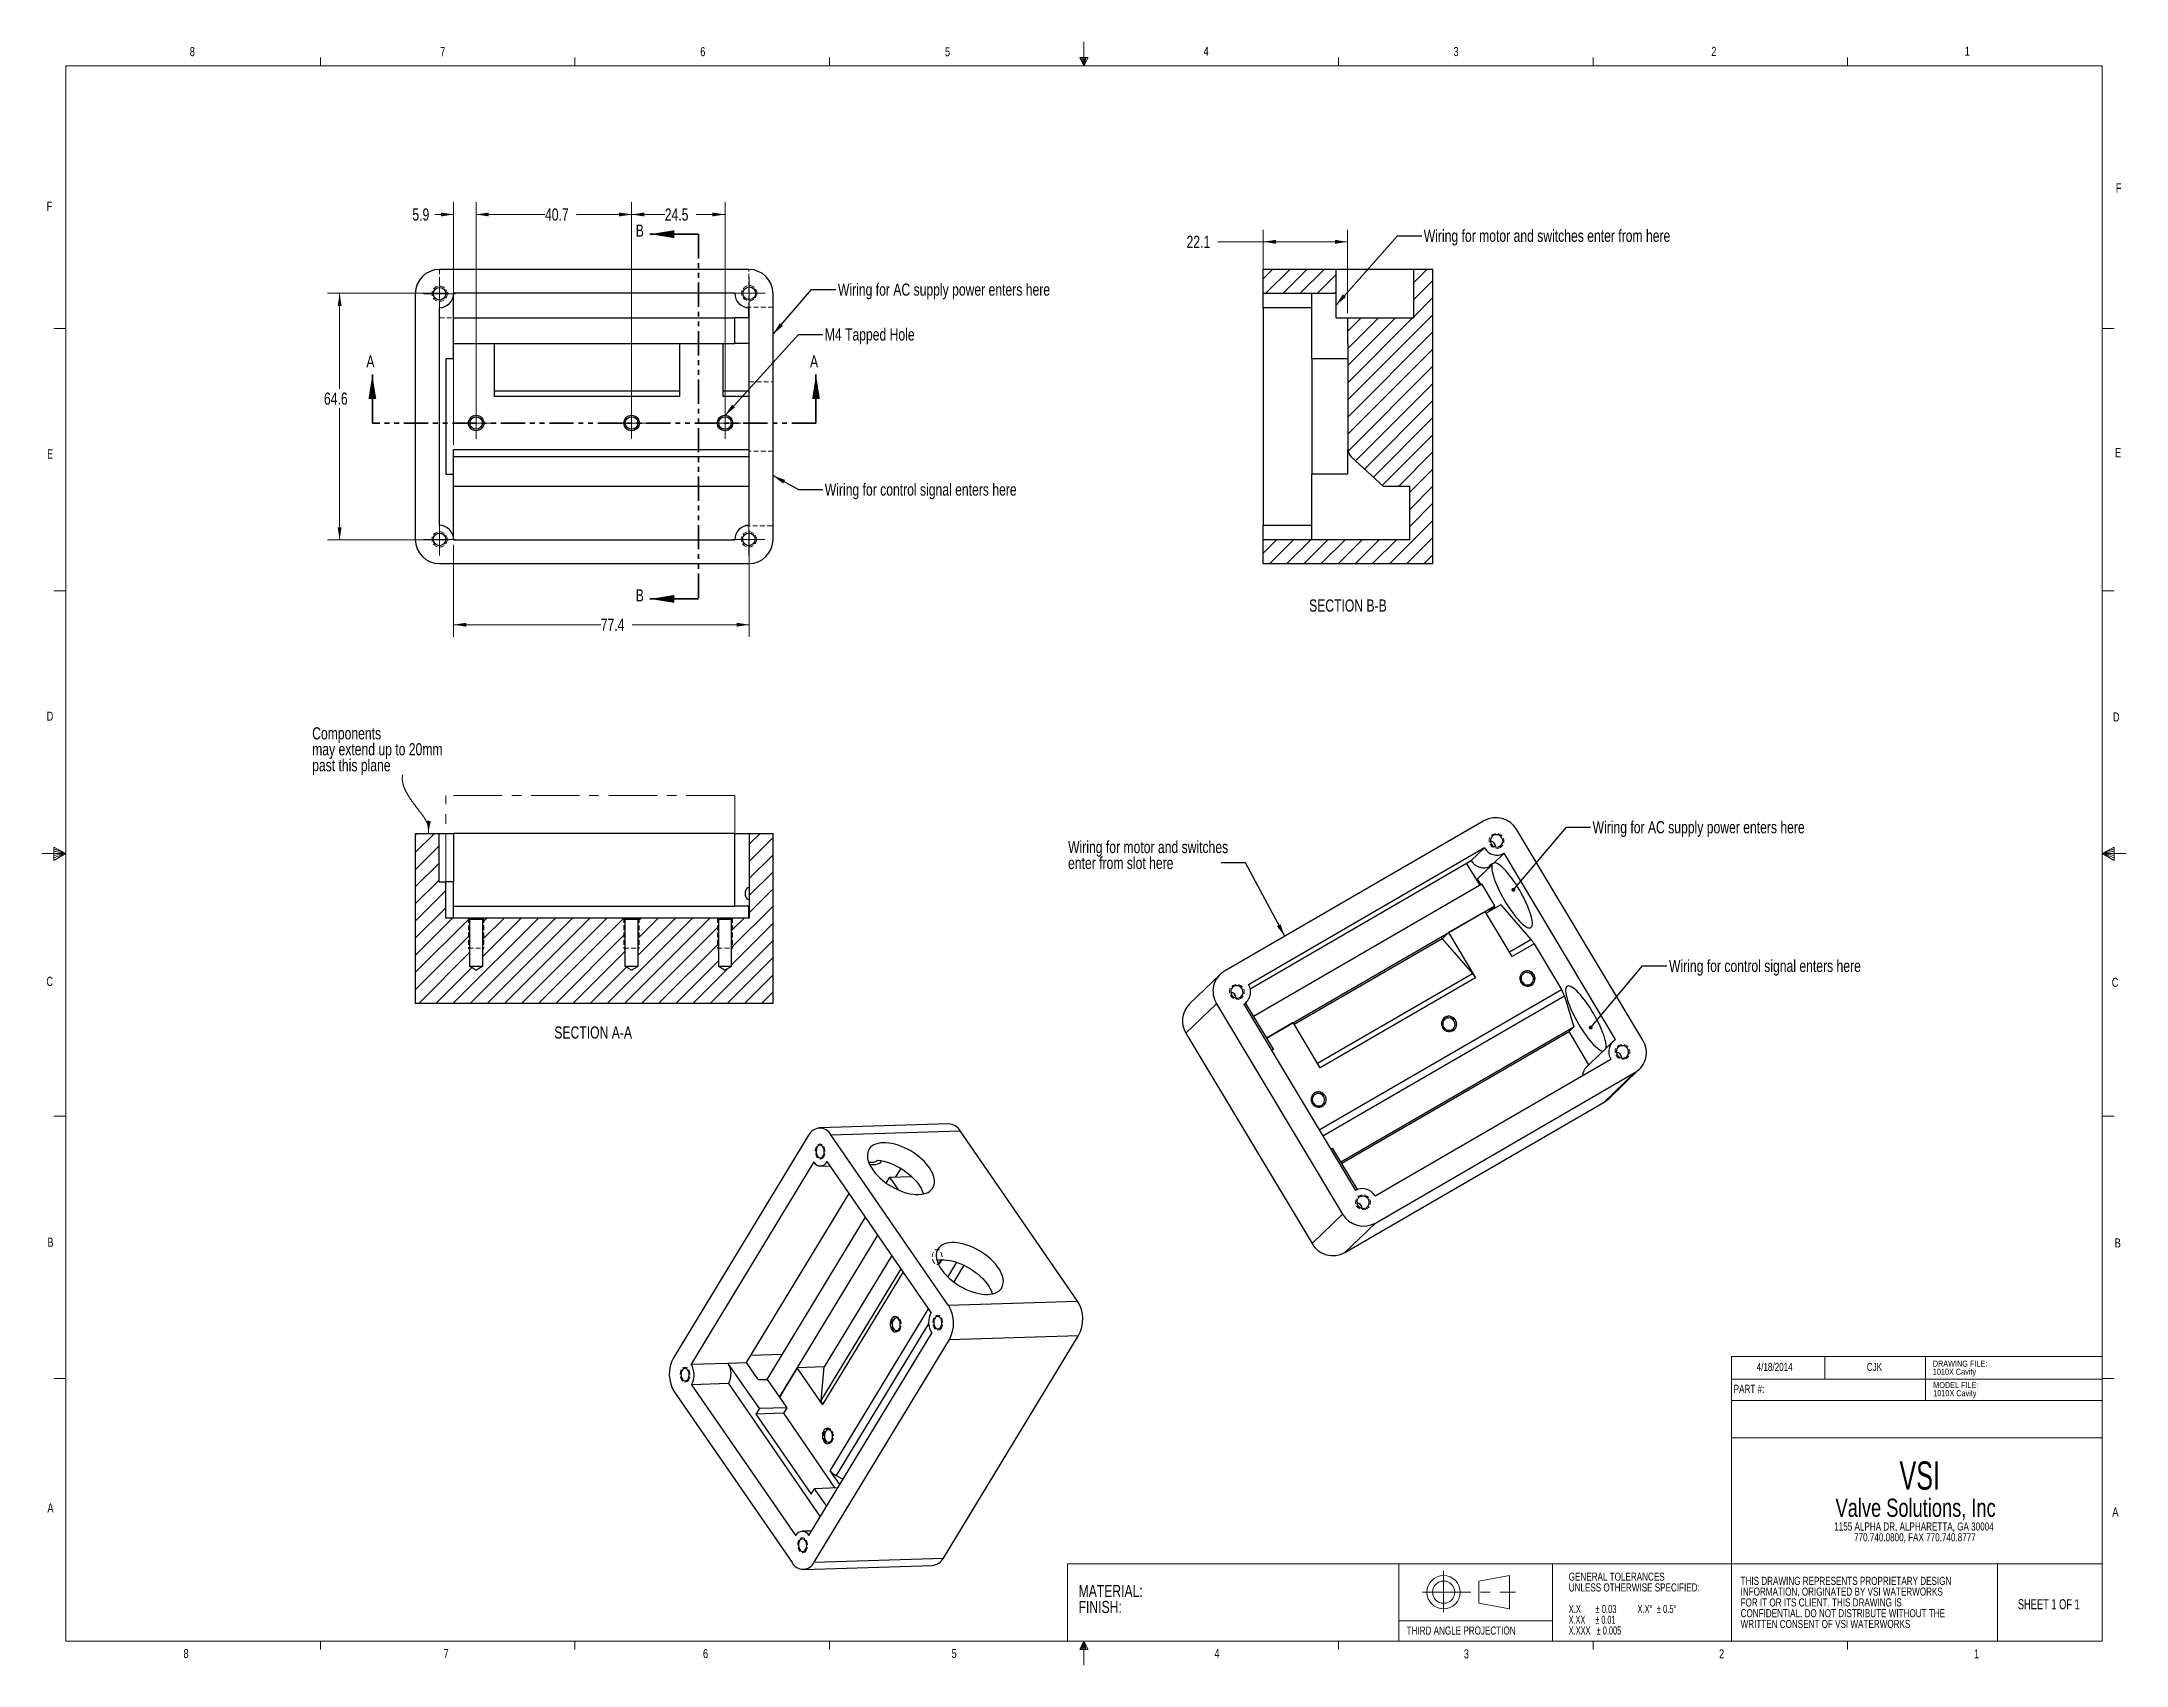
# Model space of a CAD drawing. Header units: millimetres. Extents: x 7 to 553, y 4 to 429.
import ezdxf

# ---------------------------------------------------------------- set-up
doc = ezdxf.new("R2010")
doc.units = ezdxf.units.MM
for name, pattern in [('CENTERX2', [20.32, 12.7, -2.54, 2.54, -2.54]), ('HIDDEN', [1.905, 1.27, -0.635]), ('PHANTOM', [12.7, 6.35, -1.27, 1.27, -1.27, 1.27, -1.27])]:
    doc.linetypes.add(name, pattern=pattern)
doc.styles.add('SLDTEXTSTYLE0', font='TXT', dxfattribs={"width": 0.75})
doc.styles.add('SLDTEXTSTYLE1', font='TXT', dxfattribs={"width": 0.6875})
doc.styles.add('SLDTEXTSTYLE2', font='TXT', dxfattribs={"width": 0.611842})
doc.styles.add('SLDTEXTSTYLE3', font='TXT', dxfattribs={"width": 0.65})
doc.styles.add('SLDTEXTSTYLE4', font='TXT', dxfattribs={"width": 0.683333})
doc.styles.add('SLDTEXTSTYLE5', font='TXT', dxfattribs={"width": 0.663})
doc.dimstyles.new('SLDDIMSTYLE0', dxfattribs={"dimtxt": 3.175, "dimasz": 3.302, "dimexe": 0, "dimexo": 0.0625, "dimgap": 0.79375, "dimtad": 0, "dimtih": 1, "dimtoh": 1, "dimdec": 1, "dimrnd": 1e-09, "dimzin": 12, "dimdsep": 46, "dimtxsty": 'SLDTEXTSTYLE0', "dimsah": 1, "dimcen": 0.09, "dimadec": 0, "dimazin": 3, "dimtfac": 1, "dimtdec": 1, "dimtofl": 0, "dimtmove": 0, "dimatfit": 3, "dimfxl": 1, "dimfrac": 2, "dimtolj": 1, "dimtzin": 12, "dimarcsym": 0})
doc.dimstyles.new('SLDDIMSTYLE1', dxfattribs={"dimtxt": 3.175, "dimasz": 3.302, "dimexe": 0, "dimexo": 0.0625, "dimgap": 0.79375, "dimtad": 0, "dimtih": 1, "dimtoh": 1, "dimdec": 1, "dimrnd": 1e-09, "dimzin": 12, "dimdsep": 46, "dimtxsty": 'SLDTEXTSTYLE0', "dimsah": 1, "dimcen": 0.09, "dimadec": 0, "dimazin": 3, "dimtfac": 1, "dimtdec": 1, "dimtmove": 0, "dimatfit": 0, "dimfxl": 1, "dimfrac": 2, "dimtolj": 1, "dimtzin": 12, "dimarcsym": 0})
doc.dimstyles.new('SLDDIMSTYLE2', dxfattribs={"dimtxt": 0.18, "dimasz": 3.302, "dimexe": 0, "dimexo": 0.0625, "dimgap": 0, "dimtad": 0, "dimtih": 1, "dimtoh": 1, "dimdec": 0, "dimrnd": 1e-09, "dimzin": 0, "dimdsep": 46, "dimtxsty": 'Standard', "dimsah": 1, "dimcen": 0.09, "dimadec": 0, "dimazin": 0, "dimtfac": 3.302, "dimtdec": 0, "dimtofl": 0, "dimtmove": 0, "dimatfit": 3, "dimfxl": 1, "dimfrac": 2, "dimtolj": 1, "dimtzin": 0, "dimarcsym": 0})
doc.dimstyles.new('SLDDIMSTYLE3', dxfattribs={"dimtxt": 0.18, "dimasz": 1.016, "dimexe": 0, "dimexo": 0.0625, "dimgap": 0, "dimtad": 0, "dimtih": 1, "dimtoh": 1, "dimdec": 0, "dimrnd": 1e-09, "dimzin": 0, "dimdsep": 46, "dimtxsty": 'Standard', "dimblk1": 'DOT', "dimblk2": 'DOT', "dimsah": 1, "dimcen": 0.09, "dimadec": 0, "dimazin": 0, "dimtfac": 1.016, "dimtdec": 0, "dimtofl": 0, "dimtmove": 0, "dimatfit": 3, "dimldrblk": 'DOT', "dimfxl": 1, "dimfrac": 2, "dimtolj": 1, "dimtzin": 0, "dimarcsym": 0})

msp = doc.modelspace()

# ---------------------------------------------------------------- texts
at = {"color": 7, "linetype": 'Continuous', "lineweight": 0}
for s, insert, char_height, attachment_point, style in [('8', (45.72, 428.06), 2.38, 1, 'SLDTEXTSTYLE0'), ('7', (111.33, 428.05), 2.38, 1, 'SLDTEXTSTYLE0'), ('6', (179.46, 428.05), 2.38, 1, 'SLDTEXTSTYLE0'), ('5', (243.55, 428.03), 2.38, 1, 'SLDTEXTSTYLE0'), ('4', (311.33, 428.17), 2.38, 1, 'SLDTEXTSTYLE0'), ('3', (376.79, 428.08), 2.38, 1, 'SLDTEXTSTYLE0'), ('2', (444.32, 428.11), 2.38, 1, 'SLDTEXTSTYLE0'), ('1', (510.72, 428.15), 2.38, 1, 'SLDTEXTSTYLE0'), ('F', (550.3, 392.34), 2.38, 1, 'SLDTEXTSTYLE0'), ('F', (8.24, 387.54), 2.38, 1, 'SLDTEXTSTYLE0'), ('Wiring for motor and switches enter from here', (368.98, 380.21), 3.175, 1, 'SLDTEXTSTYLE0'), ('Wiring for AC supply power enters here', (215.52, 366.12), 3.175, 1, 'SLDTEXTSTYLE0'), ('M4 Tapped Hole', (212.07, 354.36), 3.175, 1, 'SLDTEXTSTYLE0'), ('E', (8.36, 322.65), 2.38, 1, 'SLDTEXTSTYLE0'), ('E', (550.08, 322.99), 2.38, 1, 'SLDTEXTSTYLE0'), ('Wiring for control signal enters here', (212.07, 313.73), 3.175, 1, 'SLDTEXTSTYLE0'), ('SECTION B-B', (349.12, 283.36), 3.175, 2, 'SLDTEXTSTYLE0'), ('D', (8.23, 253.96), 2.38, 1, 'SLDTEXTSTYLE0'), ('D', (549.55, 253.77), 2.38, 1, 'SLDTEXTSTYLE0'), ('Wiring for AC supply power enters here', (413.21, 225.27), 3.175, 1, 'SLDTEXTSTYLE0'), ('Wiring for control signal enters here', (433.23, 188.94), 3.175, 1, 'SLDTEXTSTYLE0'), ('C', (8.16, 184.51), 2.38, 1, 'SLDTEXTSTYLE0'), ('C', (549.22, 184.24), 2.38, 1, 'SLDTEXTSTYLE0'), ('SECTION A-A', (151.4, 171.5), 3.175, 2, 'SLDTEXTSTYLE0'), ('B', (8.44, 116.15), 2.38, 1, 'SLDTEXTSTYLE0'), ('B', (550, 115.97), 2.38, 1, 'SLDTEXTSTYLE0'), ('4/18/2014', (460.92, 83.37), 2.117, 2, 'SLDTEXTSTYLE0'), ('CJK', (487.06, 83.37), 2.117, 2, 'SLDTEXTSTYLE0'), ('PART #:', (450.18, 77.62), 2.117, 1, 'SLDTEXTSTYLE0'), ('A', (8.43, 46.54), 2.38, 1, 'SLDTEXTSTYLE0'), ('A', (549.37, 45.5), 2.38, 1, 'SLDTEXTSTYLE0'), ('SHEET 1 OF 1', (532.72, 21.46), 2.6458, 2, 'SLDTEXTSTYLE1'), ('THIRD ANGLE PROJECTION', (364.5, 14.3), 2.1167, 1, 'SLDTEXTSTYLE0'), ('8', (44.09, 8.41), 2.38, 1, 'SLDTEXTSTYLE0'), ('7', (112.23, 8.43), 2.38, 1, 'SLDTEXTSTYLE0'), ('6', (180.17, 8.41), 2.38, 1, 'SLDTEXTSTYLE0'), ('5', (245.31, 8.43), 2.38, 1, 'SLDTEXTSTYLE0'), ('4', (314.15, 8.43), 2.38, 1, 'SLDTEXTSTYLE0'), ('3', (379.49, 8.33), 2.38, 1, 'SLDTEXTSTYLE0'), ('2', (446.35, 8.33), 2.38, 1, 'SLDTEXTSTYLE0'), ('1', (513.14, 8.33), 2.38, 1, 'SLDTEXTSTYLE0')]:
    msp.add_mtext(s, dxfattribs=dict(at, insert=insert, char_height=char_height, attachment_point=attachment_point, style=style))
at = {"color": 7, "linetype": 'Continuous', "char_height": 3.17, "attachment_point": 1, "style": 'SLDTEXTSTYLE0'}
for s, insert in [('B', (162.55, 381.57)), ('A', (91.99, 347.3)), ('A', (208.21, 347.3)), ('B', (162.55, 286.01))]:
    msp.add_mtext(s, dxfattribs=dict(at, insert=insert))

# ---------------------------------------------------------------- blocks, each defined once
blk = doc.blocks.new('SW_NOTE_0')
at = {"color": 0, "linetype": 'Continuous', "lineweight": 0, "char_height": 2.1167, "attachment_point": 1, "style": 'SLDTEXTSTYLE0'}
for s, insert in [('THIS DRAWING REPRESENTS PROPRIETARY DESIGN', (0, 2.73)), ('FOR IT OR ITS CLIENT. THIS DRAWING IS', (0, -2.92)), ('INFORMATION, ORIGINATED BY VSI WATERWORKS', (0, -0.09)), ('WRITTEN CONSENT OF VSI WATERWORKS', (0, -8.56)), ('CONFIDENTIAL. DO NOT DISTRIBUTE WITHOUT THE', (0, -5.74))]:
    blk.add_mtext(s, dxfattribs=dict(at, insert=insert))
blk = doc.blocks.new('SW_NOTE_0_1')
at = {"color": 0, "linetype": 'Continuous', "lineweight": 0, "char_height": 2.1167, "attachment_point": 1}
for s, insert, style in [('GENERAL TOLERANCES', (0, 2.73), 'SLDTEXTSTYLE0'), ('UNLESS OTHERWISE SPECIFIED:', (0, -0.09), 'SLDTEXTSTYLE0'), ('X.X       ± 0.03          X.X°  ± 0.5°', (0, -5.74), 'SLDTEXTSTYLE2'), ('X.XX     ± 0.01', (0, -8.56), 'SLDTEXTSTYLE3'), ('X.XXX   ± 0.005', (0, -11.38), 'SLDTEXTSTYLE4')]:
    blk.add_mtext(s, dxfattribs=dict(at, insert=insert, style=style))
blk = doc.blocks.new('SW_NOTE_0_2')
at = {"color": 0, "linetype": 'Continuous', "lineweight": 0, "attachment_point": 2}
for s, insert, char_height, style in [('VSI', (8.57, 9.55), 7.408, 'SLDTEXTSTYLE5'), ('Valve Solutions, Inc', (7.5, -0.21), 4.7625, 'SLDTEXTSTYLE0'), ('1155 ALPHA DR, ALPHARETTA, GA 30004', (7.06, -6.44), 2.1167, 'SLDTEXTSTYLE0'), ('770.740.0800, FAX 770.740.8777', (7.31, -9.27), 2.1167, 'SLDTEXTSTYLE0')]:
    blk.add_mtext(s, dxfattribs=dict(at, insert=insert, char_height=char_height, style=style))
blk = doc.blocks.new('SW_NOTE_0_3')
at = {"color": 0, "linetype": 'Continuous', "lineweight": 0, "char_height": 3.175, "attachment_point": 1, "style": 'SLDTEXTSTYLE0'}
for s, insert in [('MATERIAL:', (0, 4.09)), ('FINISH:', (0, -0.08))]:
    blk.add_mtext(s, dxfattribs=dict(at, insert=insert))
blk = doc.blocks.new('SW_NOTE_0_4')
at = {"color": 0, "linetype": 'Continuous', "lineweight": 0, "char_height": 1.5875, "attachment_point": 1, "style": 'SLDTEXTSTYLE0'}
for s, insert in [('1010X Cavity', (0, -0.07)), ('DRAWING FILE:', (0, 2.05))]:
    blk.add_mtext(s, dxfattribs=dict(at, insert=insert))
blk = doc.blocks.new('SW_NOTE_0_5')
at = {"color": 0, "linetype": 'Continuous', "lineweight": 0, "char_height": 1.5875, "attachment_point": 1, "style": 'SLDTEXTSTYLE0'}
for s, insert in [('1010X Cavity', (0, -0.07)), ('MODEL FILE:', (0, 2.05))]:
    blk.add_mtext(s, dxfattribs=dict(at, insert=insert))
blk = doc.blocks.new('_D')
at = {"color": 7, "linetype": 'Continuous', "lineweight": 0}
for p, q in [((113.58, 363.57), (81.81, 363.57)), ((84.98, 363.57), (84.98, 338.51)), ((84.98, 298.97), (84.98, 333.47)), ((113.58, 298.97), (81.81, 298.97))]:
    blk.add_line(p, q, dxfattribs=at)
at = {"color": 7, "linetype": 'Continuous', "lineweight": 18}
for points in [[(84.98, 363.57), (84.47, 360.26), (85.49, 360.26)], [(84.98, 298.97), (85.49, 302.28), (84.47, 302.28)]]:
    blk.add_solid(points, dxfattribs=at)
at = {"color": 7, "linetype": 'Continuous', "lineweight": 18, "insert": (80.88, 337.56), "char_height": 3.175, "attachment_point": 1, "style": 'SLDTEXTSTYLE0'}
blk.add_mtext('64.6', dxfattribs=at)
blk = doc.blocks.new('_D_1')
at = {"color": 7, "linetype": 'Continuous', "lineweight": 0}
for p, q in [((192.29, 301.51), (192.29, 273.56)), ((114.85, 297.7), (114.85, 273.56)), ((114.85, 276.74), (153.39, 276.74)), ((192.29, 276.74), (161.6, 276.74))]:
    blk.add_line(p, q, dxfattribs=at)
at = {"color": 7, "linetype": 'Continuous', "lineweight": 18}
for points in [[(114.85, 276.74), (118.15, 276.23), (118.15, 277.25)], [(192.29, 276.74), (188.99, 277.25), (188.99, 276.23)]]:
    blk.add_solid(points, dxfattribs=at)
at = {"color": 7, "linetype": 'Continuous', "lineweight": 18, "insert": (153.39, 278.31), "char_height": 3.175, "attachment_point": 1, "style": 'SLDTEXTSTYLE0'}
blk.add_mtext('77.4', dxfattribs=at)
blk = doc.blocks.new('_D_2')
at = {"color": 7, "linetype": 'Continuous', "lineweight": 0}
for p, q in [((114.85, 384.21), (109.9, 384.21)), ((114.85, 323.88), (114.85, 387.39)), ((120.75, 335.04), (120.75, 387.39)), ((120.75, 384.21), (127.1, 384.21))]:
    blk.add_line(p, q, dxfattribs=at)
at = {"color": 7, "linetype": 'Continuous', "lineweight": 18}
for points in [[(114.85, 384.21), (111.54, 384.72), (111.54, 383.7)], [(120.75, 384.21), (124.05, 383.7), (124.05, 384.72)]]:
    blk.add_solid(points, dxfattribs=at)
at = {"color": 7, "linetype": 'Continuous', "lineweight": 18, "insert": (104.04, 385.79), "char_height": 3.175, "attachment_point": 1, "style": 'SLDTEXTSTYLE0'}
blk.add_mtext('5.9', dxfattribs=at)
blk = doc.blocks.new('_D_3')
at = {"color": 7, "linetype": 'Continuous', "lineweight": 0}
for p, q in [((120.75, 330.85), (120.75, 387.39)), ((120.75, 384.21), (138.78, 384.21)), ((161.47, 384.21), (146.99, 384.21)), ((161.47, 330.85), (161.47, 387.39))]:
    blk.add_line(p, q, dxfattribs=at)
at = {"color": 7, "linetype": 'Continuous', "lineweight": 18}
for points in [[(120.75, 384.21), (124.05, 383.7), (124.05, 384.72)], [(161.47, 384.21), (158.16, 384.72), (158.16, 383.7)]]:
    blk.add_solid(points, dxfattribs=at)
at = {"color": 7, "linetype": 'Continuous', "lineweight": 18, "insert": (138.78, 385.79), "char_height": 3.175, "attachment_point": 1, "style": 'SLDTEXTSTYLE0'}
blk.add_mtext('40.7', dxfattribs=at)
blk = doc.blocks.new('_D_4')
at = {"color": 7, "linetype": 'Continuous', "lineweight": 0}
for p, q in [((161.47, 330.85), (161.47, 387.39)), ((161.47, 384.21), (170.16, 384.21)), ((185.94, 384.21), (178.37, 384.21)), ((185.94, 330.85), (185.94, 387.39))]:
    blk.add_line(p, q, dxfattribs=at)
at = {"color": 7, "linetype": 'Continuous', "lineweight": 18}
for points in [[(161.47, 384.21), (164.77, 383.7), (164.77, 384.72)], [(185.94, 384.21), (182.64, 384.72), (182.64, 383.7)]]:
    blk.add_solid(points, dxfattribs=at)
at = {"color": 7, "linetype": 'Continuous', "lineweight": 18, "insert": (170.16, 385.79), "char_height": 3.175, "attachment_point": 1, "style": 'SLDTEXTSTYLE0'}
blk.add_mtext('24.5', dxfattribs=at)
blk = doc.blocks.new('SW_CENTERMARKSYMBOL_0')
at = {"color": 0, "linetype": 'Continuous', "lineweight": 18}
for p, q in [((-2.54, 0), (-4.19, 0)), ((0, 0), (-2.54, 0)), ((0, 2.54), (0, 4.19)), ((0, 0), (0, 2.54)), ((0, 0), (0, -2.54)), ((0, 0), (2.54, 0)), ((2.54, 0), (4.19, 0)), ((0, -2.54), (0, -4.19))]:
    blk.add_line(p, q, dxfattribs=at)
blk = doc.blocks.new('SW_CENTERMARKSYMBOL_1')
at = {"color": 0, "linetype": 'Continuous', "lineweight": 18}
for p, q in [((-2.54, 0), (-4.19, 0)), ((0, 0), (-2.54, 0)), ((0, 2.54), (0, 4.19)), ((0, 0), (0, 2.54)), ((0, 0), (0, -2.54)), ((0, 0), (2.54, 0)), ((2.54, 0), (4.19, 0)), ((0, -2.54), (0, -4.19))]:
    blk.add_line(p, q, dxfattribs=at)
blk = doc.blocks.new('SW_CENTERMARKSYMBOL_2')
at = {"color": 0, "linetype": 'Continuous', "lineweight": 18}
for p, q in [((-2.54, 0), (-4.19, 0)), ((0, 0), (-2.54, 0)), ((0, 2.54), (0, 4.19)), ((0, 0), (0, 2.54)), ((0, 0), (0, -2.54)), ((0, 0), (2.54, 0)), ((2.54, 0), (4.19, 0)), ((0, -2.54), (0, -4.19))]:
    blk.add_line(p, q, dxfattribs=at)
blk = doc.blocks.new('SW_CENTERMARKSYMBOL_3')
at = {"color": 0, "linetype": 'Continuous', "lineweight": 18}
for p, q in [((-2.54, 0), (-4.19, 0)), ((0, 0), (-2.54, 0)), ((0, 2.54), (0, 4.19)), ((0, 0), (0, 2.54)), ((0, 0), (0, -2.54)), ((0, 0), (2.54, 0)), ((2.54, 0), (4.19, 0)), ((0, -2.54), (0, -4.19))]:
    blk.add_line(p, q, dxfattribs=at)
blk = doc.blocks.new('SW_CENTERMARKSYMBOL_4')
at = {"color": 0, "linetype": 'Continuous', "lineweight": 18}
for p, q in [((-2.54, 0), (-4.19, 0)), ((0, 0), (-2.54, 0)), ((0, 2.54), (0, 4.19)), ((0, 0), (0, 2.54)), ((0, 0), (0, -2.54)), ((0, 0), (2.54, 0)), ((2.54, 0), (4.19, 0)), ((0, -2.54), (0, -4.19))]:
    blk.add_line(p, q, dxfattribs=at)
blk = doc.blocks.new('SW_CENTERMARKSYMBOL_5')
at = {"color": 0, "linetype": 'Continuous', "lineweight": 18}
for p, q in [((-2.54, 0), (-4.19, 0)), ((0, 0), (-2.54, 0)), ((0, 2.54), (0, 4.19)), ((0, 0), (0, 2.54)), ((0, 0), (0, -2.54)), ((0, 0), (2.54, 0)), ((2.54, 0), (4.19, 0)), ((0, -2.54), (0, -4.19))]:
    blk.add_line(p, q, dxfattribs=at)
blk = doc.blocks.new('SW_CENTERMARKSYMBOL_6')
at = {"color": 0, "linetype": 'Continuous', "lineweight": 18}
for p, q in [((-2.54, 0), (-4.19, 0)), ((0, 0), (-2.54, 0)), ((0, 2.54), (0, 4.19)), ((0, 0), (0, 2.54)), ((0, 0), (0, -2.54)), ((0, 0), (2.54, 0)), ((2.54, 0), (4.19, 0)), ((0, -2.54), (0, -4.19))]:
    blk.add_line(p, q, dxfattribs=at)
blk = doc.blocks.new('SW_NOTE_0_6')
at = {"color": 0, "linetype": 'Continuous', "lineweight": 0, "char_height": 3.175, "attachment_point": 1, "style": 'SLDTEXTSTYLE0'}
for s, insert in [('Components', (-23.71, 12.49)), ('may extend up to 20mm', (-23.71, 8.32)), ('past this plane', (-23.71, 4.14))]:
    blk.add_mtext(s, dxfattribs=dict(at, insert=insert))
blk = doc.blocks.new('_D_5')
at = {"color": 7, "linetype": 'Continuous', "lineweight": 0}
for p, q in [((326.95, 377.05), (315.06, 377.05)), ((326.95, 364.84), (326.95, 380.22)), ((349.05, 377.05), (326.95, 377.05)), ((349.05, 358.37), (349.05, 380.22))]:
    blk.add_line(p, q, dxfattribs=at)
at = {"color": 7, "linetype": 'Continuous', "lineweight": 18}
for points in [[(326.95, 377.05), (330.25, 376.54), (330.25, 377.55)], [(349.05, 377.05), (345.75, 377.55), (345.75, 376.54)]]:
    blk.add_solid(points, dxfattribs=at)
at = {"color": 7, "linetype": 'Continuous', "lineweight": 18, "insert": (306.85, 378.62), "char_height": 3.175, "attachment_point": 1, "style": 'SLDTEXTSTYLE0'}
blk.add_mtext('22.1', dxfattribs=at)
blk = doc.blocks.new('_Dot')
at = {"color": 0, "linetype": 'ByBlock', "lineweight": -2}
blk.add_line((-0.5, 0), (-1, 0), dxfattribs=at)
at = {"color": 0, "linetype": 'ByBlock', "const_width": 0.5}
blk.add_lwpolyline([(-0.25, 0, 1), (0.25, 0, 1)], format="xyb", close=True, dxfattribs=at)
blk = doc.blocks.new('SW_NOTE_0_7')
at = {"color": 0, "linetype": 'Continuous', "lineweight": 0, "char_height": 3.175, "attachment_point": 1, "style": 'SLDTEXTSTYLE0'}
for s, insert in [('Wiring for motor and switches', (-40.13, 5.76)), ('enter from slot here', (-40.13, 1.58))]:
    blk.add_mtext(s, dxfattribs=dict(at, insert=insert))

# ---------------------------------------------------------------- dimensions: what is measured, and where the dimension line sits
at = {"color": 7, "linetype": 'Continuous', "lineweight": 18}
for base, p1, p2, dimstyle, picture, middle in [((120.75, 384.21), (114.85, 322.61), (120.75, 333.77), 'SLDDIMSTYLE1', '_D_2', (106.97, 384.21)), ((161.47, 384.21), (120.75, 329.58), (161.47, 329.58), 'SLDDIMSTYLE0', '_D_3', (142.89, 384.21)), ((185.94, 384.21), (161.47, 329.58), (185.94, 329.58), 'SLDDIMSTYLE0', '_D_4', (174.26, 384.21)), ((349.05, 377.05), (326.95, 363.57), (349.05, 357.1), 'SLDDIMSTYLE0', '_D_5', (310.95, 377.05)), ((192.29, 276.74), (114.85, 298.97), (192.29, 302.78), 'SLDDIMSTYLE0', '_D_1', (157.5, 276.74))]:
    dim = msp.add_linear_dim(base=base, p1=p1, p2=p2, dimstyle=dimstyle, dxfattribs=at)
    dim.commit()
    dim.dimension.update_dxf_attribs({"geometry": picture, "text_midpoint": middle, "dimtype": 160})
dim = msp.add_linear_dim(base=(84.98, 298.97), p1=(114.85, 363.57), p2=(114.85, 298.97), angle=90, dimstyle='SLDDIMSTYLE0', dxfattribs=at)
dim.commit()
dim.dimension.update_dxf_attribs({"geometry": '_D', "text_midpoint": (84.98, 335.99), "dimtype": 160})

# ---------------------------------------------------------------- hatches: boundary and pattern name
at = {"linetype": 'Continuous', "lineweight": 18}
h = msp.add_hatch(dxfattribs=at)
h.set_pattern_fill('ANSI31', style=0)
edge = h.paths.add_edge_path(flags=0)
edge.add_line((365.3, 313.06), (365.3, 298.97))
edge.add_line((365.3, 298.97), (326.95, 298.97))
edge.add_line((326.95, 298.97), (326.95, 292.74))
edge.add_line((326.95, 292.74), (371.4, 292.74))
edge.add_line((371.4, 292.74), (371.4, 369.8))
edge.add_line((371.4, 369.8), (366.32, 369.8))
edge.add_line((366.32, 369.8), (366.32, 357.1))
edge.add_line((366.32, 357.1), (349.05, 357.1))
edge.add_line((349.05, 357.1), (349.05, 350.4))
edge.add_line((349.05, 350.4), (349.11, 350.4))
edge.add_line((349.11, 350.4), (349.11, 322.61))
edge.add_arc((351.65, 322.61), 2.54, 180, 227.5146)
edge.add_line((349.94, 320.74), (358.32, 313.06))
edge.add_line((358.32, 313.06), (365.3, 313.06))
h = msp.add_hatch(dxfattribs=at)
h.set_pattern_fill('ANSI31', style=0)
h.paths.add_polyline_path([(326.95, 369.8), (326.95, 363.57), (346, 363.57), (346, 369.8)], flags=0)
h = msp.add_hatch(dxfattribs=at)
h.set_pattern_fill('ANSI31', style=0)
edge = h.paths.add_edge_path(flags=0)
edge.add_line((184.29, 187.2), (184.29, 199.53))
edge.add_spline(control_points=[(184.29, 199.53), (184.17, 199.65), (184.04, 199.78), (183.91, 199.9)], knot_values=[0.005185, 0.005185, 0.005185, 0.005185, 0.00572, 0.00572, 0.00572, 0.00572], weights=[1, 1, 1, 1], degree=3, periodic=0)
edge.add_line((183.91, 199.9), (163.49, 199.9))
edge.add_spline(control_points=[(163.49, 199.9), (163.37, 199.78), (163.24, 199.65), (163.12, 199.53)], knot_values=[0.000001, 0.000001, 0.000001, 0.000001, 0.000531, 0.000531, 0.000531, 0.000531], weights=[1, 1, 1, 1], degree=3, periodic=0)
edge.add_line((163.12, 199.53), (163.12, 187.2))
edge.add_spline(control_points=[(163.12, 187.2), (163.02, 187.15), (162.92, 187.09), (162.83, 187.03), (162.61, 186.9), (162.39, 186.77), (162.17, 186.64), (162.06, 186.57), (161.94, 186.5), (161.83, 186.43), (161.77, 186.4), (161.71, 186.36), (161.65, 186.33), (161.62, 186.31), (161.59, 186.29), (161.56, 186.27), (161.55, 186.26), (161.53, 186.25), (161.51, 186.25), (161.5, 186.24), (161.49, 186.24), (161.49, 186.23), (161.48, 186.23), (161.47, 186.23), (161.47, 186.23), (161.46, 186.23), (161.45, 186.23), (161.45, 186.23), (161.42, 186.24), (161.4, 186.26), (161.38, 186.27), (161.29, 186.32), (161.2, 186.37), (161.11, 186.43), (160.75, 186.64), (160.4, 186.86), (160.04, 187.07), (159.97, 187.11), (159.89, 187.16), (159.82, 187.2)], knot_values=[0.00402, 0.00402, 0.00402, 0.00402, 0.004357, 0.004357, 0.004357, 0.005125, 0.005125, 0.005125, 0.005521, 0.005521, 0.005521, 0.005726, 0.005726, 0.005726, 0.005833, 0.005833, 0.005833, 0.005889, 0.005889, 0.005889, 0.005919, 0.005919, 0.005919, 0.005938, 0.005938, 0.005938, 0.005957, 0.005957, 0.005957, 0.006037, 0.006037, 0.006037, 0.00635, 0.00635, 0.00635, 0.007604, 0.007604, 0.007604, 0.007868, 0.007868, 0.007868, 0.007868], weights=[1, 1, 1, 1, 1, 1, 1, 1, 1, 1, 1, 1, 1, 1, 1, 1, 1, 1, 1, 1, 1, 1, 1, 1, 1, 1, 1, 1, 1, 1, 1, 1, 1, 1, 1, 1, 1, 1, 1, 1], degree=3, periodic=0)
edge.add_line((159.82, 187.2), (159.82, 199.53))
edge.add_spline(control_points=[(159.82, 199.53), (159.69, 199.65), (159.57, 199.78), (159.44, 199.9)], knot_values=[0.005185, 0.005185, 0.005185, 0.005185, 0.00572, 0.00572, 0.00572, 0.00572], weights=[1, 1, 1, 1], degree=3, periodic=0)
edge.add_line((159.44, 199.9), (122.78, 199.9))
edge.add_spline(control_points=[(122.78, 199.9), (122.65, 199.78), (122.53, 199.65), (122.4, 199.53)], knot_values=[0.000001, 0.000001, 0.000001, 0.000001, 0.000531, 0.000531, 0.000531, 0.000531], weights=[1, 1, 1, 1], degree=3, periodic=0)
edge.add_line((122.4, 199.53), (122.4, 187.2))
edge.add_spline(control_points=[(122.4, 187.2), (122.3, 187.15), (122.21, 187.09), (122.11, 187.03), (121.89, 186.9), (121.67, 186.77), (121.45, 186.64), (121.34, 186.57), (121.23, 186.5), (121.11, 186.43), (121.06, 186.4), (121, 186.36), (120.94, 186.33), (120.91, 186.31), (120.88, 186.29), (120.85, 186.27), (120.83, 186.26), (120.81, 186.25), (120.8, 186.25), (120.79, 186.24), (120.78, 186.24), (120.77, 186.23), (120.76, 186.23), (120.76, 186.23), (120.75, 186.23), (120.74, 186.23), (120.74, 186.23), (120.73, 186.23), (120.71, 186.24), (120.68, 186.26), (120.66, 186.27), (120.57, 186.32), (120.48, 186.37), (120.39, 186.43), (120.04, 186.64), (119.68, 186.86), (119.33, 187.07), (119.25, 187.11), (119.18, 187.16), (119.1, 187.2)], knot_values=[0.00402, 0.00402, 0.00402, 0.00402, 0.004357, 0.004357, 0.004357, 0.005125, 0.005125, 0.005125, 0.005521, 0.005521, 0.005521, 0.005726, 0.005726, 0.005726, 0.005833, 0.005833, 0.005833, 0.005889, 0.005889, 0.005889, 0.005919, 0.005919, 0.005919, 0.005938, 0.005938, 0.005938, 0.005957, 0.005957, 0.005957, 0.006037, 0.006037, 0.006037, 0.00635, 0.00635, 0.00635, 0.007604, 0.007604, 0.007604, 0.007868, 0.007868, 0.007868, 0.007868], weights=[1, 1, 1, 1, 1, 1, 1, 1, 1, 1, 1, 1, 1, 1, 1, 1, 1, 1, 1, 1, 1, 1, 1, 1, 1, 1, 1, 1, 1, 1, 1, 1, 1, 1, 1, 1, 1, 1, 1, 1], degree=3, periodic=0)
edge.add_line((119.1, 187.2), (119.1, 199.53))
edge.add_spline(control_points=[(119.1, 199.53), (118.98, 199.65), (118.85, 199.78), (118.73, 199.9)], knot_values=[0.005185, 0.005185, 0.005185, 0.005185, 0.00572, 0.00572, 0.00572, 0.00572], weights=[1, 1, 1, 1], degree=3, periodic=0)
edge.add_line((118.73, 199.9), (112.81, 199.9))
edge.add_line((112.81, 199.9), (112.81, 209.37))
edge.add_line((112.81, 209.37), (111.04, 209.37))
edge.add_line((111.04, 209.37), (111.04, 222.07))
edge.add_line((111.04, 222.07), (104.8, 222.07))
edge.add_line((104.8, 222.07), (104.8, 177.62))
edge.add_line((104.8, 177.62), (198.53, 177.62))
edge.add_line((198.53, 177.62), (198.53, 222.07))
edge.add_line((198.53, 222.07), (192.29, 222.07))
edge.add_line((192.29, 222.07), (192.29, 199.9))
edge.add_line((192.29, 199.9), (187.96, 199.9))
edge.add_spline(control_points=[(187.96, 199.9), (187.84, 199.78), (187.71, 199.65), (187.59, 199.53)], knot_values=[0.000001, 0.000001, 0.000001, 0.000001, 0.000531, 0.000531, 0.000531, 0.000531], weights=[1, 1, 1, 1], degree=3, periodic=0)
edge.add_line((187.59, 199.53), (187.59, 187.2))
edge.add_spline(control_points=[(187.59, 187.2), (187.49, 187.15), (187.4, 187.09), (187.3, 187.03), (187.08, 186.9), (186.86, 186.77), (186.64, 186.64), (186.53, 186.57), (186.42, 186.5), (186.3, 186.43), (186.24, 186.4), (186.19, 186.36), (186.13, 186.33), (186.1, 186.31), (186.07, 186.29), (186.03, 186.27), (186.02, 186.26), (186, 186.25), (185.99, 186.25), (185.98, 186.24), (185.97, 186.24), (185.96, 186.23), (185.95, 186.23), (185.95, 186.23), (185.94, 186.23), (185.93, 186.23), (185.93, 186.23), (185.92, 186.23), (185.9, 186.24), (185.87, 186.26), (185.85, 186.27), (185.76, 186.32), (185.67, 186.37), (185.58, 186.43), (185.23, 186.64), (184.87, 186.86), (184.51, 187.07), (184.44, 187.11), (184.36, 187.16), (184.29, 187.2)], knot_values=[0.00402, 0.00402, 0.00402, 0.00402, 0.004357, 0.004357, 0.004357, 0.005125, 0.005125, 0.005125, 0.005521, 0.005521, 0.005521, 0.005726, 0.005726, 0.005726, 0.005833, 0.005833, 0.005833, 0.005889, 0.005889, 0.005889, 0.005919, 0.005919, 0.005919, 0.005938, 0.005938, 0.005938, 0.005957, 0.005957, 0.005957, 0.006037, 0.006037, 0.006037, 0.00635, 0.00635, 0.00635, 0.007604, 0.007604, 0.007604, 0.007868, 0.007868, 0.007868, 0.007868], weights=[1, 1, 1, 1, 1, 1, 1, 1, 1, 1, 1, 1, 1, 1, 1, 1, 1, 1, 1, 1, 1, 1, 1, 1, 1, 1, 1, 1, 1, 1, 1, 1, 1, 1, 1, 1, 1, 1, 1, 1], degree=3, periodic=0)

# ---------------------------------------------------------------- linework, layer by layer
at = {"color": 7, "linetype": 'Continuous', "lineweight": 18}
for p, q in [((279.98, 423.18), (279.98, 429.47)), ((13.28, 423.18), (546.68, 423.18)), ((13.28, 423.18), (13.28, 10.43)), ((79.96, 423.18), (79.96, 425.33)), ((146.63, 423.18), (146.63, 425.33)), ((213.31, 423.18), (213.31, 425.33)), ((278.91, 425.35), (281.1, 425.35)), ((279.98, 423.18), (278.91, 425.35)), ((279.98, 423.18), (279.12, 425.35)), ((279.98, 423.18), (279.62, 425.35)), ((279.98, 423.18), (280.31, 425.35)), ((279.98, 423.18), (280.57, 425.35)), ((279.98, 423.18), (281.1, 425.35)), ((346.66, 423.18), (346.66, 425.33)), ((413.33, 423.18), (413.33, 425.33)), ((480.01, 423.18), (480.01, 425.33)), ((546.68, 10.43), (546.68, 423.18)), ((13.28, 354.37), (10.11, 354.37)), ((546.68, 354.37), (549.86, 354.37)), ((13.28, 285.59), (10.11, 285.59)), ((546.68, 285.59), (549.86, 285.59)), ((10.13, 218.47), (10.13, 214.94)), ((13.28, 216.8), (10.13, 218.47)), ((546.68, 216.8), (549.83, 218.47)), ((549.83, 218.47), (549.83, 214.94)), ((13.28, 216.8), (6.93, 216.8)), ((10.13, 218), (13.28, 216.8)), ((10.13, 217.39), (13.28, 216.8)), ((10.13, 214.94), (13.28, 216.8)), ((10.13, 215.64), (13.28, 216.8)), ((10.13, 216.32), (13.28, 216.8)), ((549.83, 218), (546.68, 216.8)), ((549.83, 217.39), (546.68, 216.8)), ((549.83, 216.32), (546.68, 216.8)), ((549.83, 215.64), (546.68, 216.8)), ((549.83, 214.94), (546.68, 216.8)), ((546.68, 216.8), (553.03, 216.8)), ((13.28, 148.02), (10.11, 148.02)), ((546.68, 148.02), (549.86, 148.02)), ((449.6, 63.7), (449.6, 85.05)), ((449.6, 85.05), (546.68, 85.05)), ((474.05, 85.05), (474.05, 79.1)), ((500.4, 73.54), (500.4, 85.05)), ((13.28, 79.24), (10.11, 79.24)), ((449.6, 79.1), (546.68, 79.1)), ((546.68, 79.24), (549.86, 79.24)), ((449.6, 73.54), (546.68, 73.54)), ((449.6, 30.72), (449.6, 63.7)), ((449.6, 63.7), (546.68, 63.7)), ((546.68, 30.72), (275.63, 30.72)), ((275.63, 30.72), (275.63, 10.43)), ((362.43, 30.72), (362.43, 10.43)), ((383.42, 26.2), (391.45, 27.66)), ((391.45, 27.66), (391.45, 18.93)), ((402.69, 30.72), (402.69, 10.43)), ((449.6, 30.72), (449.6, 10.43)), ((519.3, 10.43), (519.3, 30.72)), ((383.42, 20.39), (383.42, 26.2)), ((391.45, 18.93), (383.42, 20.39)), ((362.43, 15.76), (402.69, 15.76)), ((546.68, 10.43), (13.28, 10.43)), ((79.96, 10.43), (79.96, 8.28)), ((146.63, 10.43), (146.63, 8.28)), ((213.31, 10.43), (213.31, 8.28)), ((279.98, 10.43), (278.91, 8.25)), ((278.91, 8.25), (281.1, 8.25)), ((279.98, 10.43), (279.12, 8.25)), ((279.98, 10.43), (279.62, 8.25)), ((279.98, 10.43), (279.98, 4.14)), ((279.98, 10.43), (281.1, 8.25)), ((279.98, 10.43), (280.57, 8.25)), ((279.98, 10.43), (280.31, 8.25)), ((346.66, 10.43), (346.66, 8.28)), ((413.33, 10.43), (413.33, 8.28)), ((480.01, 10.43), (480.01, 8.28))]:
    msp.add_line(p, q, dxfattribs=at)
at = {"color": 7, "linetype": 'Continuous', "lineweight": 35}
for p, q in [((178.98, 379.05), (166.28, 379.05)), ((93.55, 329.56), (93.55, 342.26)), ((209.77, 329.56), (209.77, 342.26)), ((178.98, 283.49), (166.28, 283.49))]:
    msp.add_line(p, q, dxfattribs=at)
at = {"color": 7, "linetype": 'PHANTOM', "lineweight": 35}
for p, q in [((178.98, 379.05), (178.98, 283.49)), ((209.77, 329.56), (93.55, 329.56))]:
    msp.add_line(p, q, dxfattribs=at)
at = {"color": 7, "linetype": 'Continuous', "lineweight": 25}
for p, q in [((192.18, 369.8), (111.15, 369.8)), ((326.95, 363.57), (326.95, 369.8)), ((346, 369.8), (326.95, 369.8)), ((346, 363.57), (346, 369.8)), ((366.32, 369.8), (346, 369.8)), ((366.32, 369.8), (366.32, 357.1)), ((371.4, 369.8), (366.32, 369.8)), ((371.4, 292.74), (371.4, 369.8)), ((104.8, 363.45), (104.8, 299.09)), ((188.48, 363.57), (114.85, 363.57)), ((114.85, 346.38), (114.85, 363.57)), ((198.53, 299.09), (198.53, 363.45)), ((326.95, 363.57), (346, 363.57)), ((326.95, 359.76), (326.95, 363.57)), ((339.65, 346.38), (339.65, 363.57)), ((346, 357.1), (346, 363.57)), ((111.04, 359.76), (111.04, 302.78)), ((114.85, 357.1), (188.48, 357.1)), ((188.48, 350.4), (188.48, 357.1)), ((192.18, 357.1), (188.48, 357.1)), ((192.18, 357.1), (192.18, 359.76)), ((192.29, 302.78), (192.29, 359.76)), ((339.65, 359.76), (326.95, 359.76)), ((326.95, 359.76), (326.95, 302.78)), ((346, 357.1), (349.05, 357.1)), ((349.05, 357.1), (349.05, 350.4)), ((349.05, 357.1), (366.32, 357.1)), ((114.85, 350.4), (188.48, 350.4)), ((125.51, 336.56), (125.51, 350.4)), ((174, 350.4), (174, 336.56)), ((185.43, 336.56), (185.43, 350.4)), ((192.29, 350.4), (188.48, 350.4)), ((349.05, 350.4), (349.11, 350.4)), ((349.11, 350.4), (349.11, 322.61)), ((112.81, 346.38), (112.81, 316.16)), ((114.85, 346.38), (112.81, 346.38)), ((349.11, 346.38), (339.65, 346.38)), ((339.65, 346.38), (339.65, 316.16)), ((125.51, 338.02), (174, 338.02)), ((174, 336.56), (125.51, 336.56)), ((185.43, 338.02), (192.29, 338.02)), ((192.29, 336.56), (185.43, 336.56)), ((114.85, 322.61), (192.29, 322.61)), ((114.85, 316.16), (114.85, 322.61)), ((349.11, 316.16), (349.11, 322.61)), ((192.29, 320.74), (114.85, 320.74)), ((349.94, 320.74), (358.32, 313.06)), ((112.81, 316.16), (114.85, 316.16)), ((114.85, 298.97), (114.85, 316.16)), ((114.85, 313.06), (192.29, 313.06)), ((339.65, 298.97), (339.65, 316.16)), ((349.11, 316.16), (339.65, 316.16)), ((358.32, 313.06), (365.3, 313.06)), ((365.3, 298.97), (365.3, 313.06)), ((326.95, 302.78), (339.65, 302.78)), ((326.95, 298.97), (326.95, 302.78)), ((114.85, 298.97), (188.48, 298.97)), ((326.95, 292.74), (326.95, 298.97)), ((365.3, 298.97), (326.95, 298.97)), ((111.15, 292.74), (192.18, 292.74)), ((326.95, 292.74), (371.4, 292.74)), ((384.76, 225.39), (316.77, 185.99)), ((104.8, 222.07), (104.8, 177.62)), ((104.8, 222.07), (111.04, 222.07)), ((111.04, 209.37), (111.04, 222.07)), ((111.04, 222.07), (114.85, 222.07)), ((114.85, 222.07), (114.85, 209.37)), ((188.48, 222.07), (114.85, 222.07)), ((188.48, 203.02), (188.48, 222.07)), ((188.48, 222.07), (192.29, 222.07)), ((192.29, 222.07), (192.29, 199.9)), ((192.29, 222.07), (198.53, 222.07)), ((198.53, 177.62), (198.53, 222.07)), ((426.38, 167.93), (393.34, 223.04)), ((384.86, 218.26), (323.07, 182.44)), ((323.51, 181.38), (381.42, 214.94)), ((383.64, 208.56), (380.22, 214.25)), ((381.42, 214.94), (384.86, 218.26)), ((382.99, 210.12), (386.47, 213.48)), ((386.87, 213.82), (383.09, 210.17)), ((390.01, 216.85), (387.46, 214.39)), ((419.25, 168.06), (390.01, 216.85)), ((111.04, 209.37), (112.81, 209.37)), ((112.81, 199.9), (112.81, 209.37)), ((114.85, 209.37), (112.81, 209.37)), ((114.85, 199.9), (114.85, 209.37)), ((324.39, 174.22), (384.19, 208.88)), ((383.85, 208.68), (382.99, 210.12)), ((383.95, 208.74), (383.09, 210.17)), ((387.63, 203.13), (384.19, 208.88)), ((114.85, 203.02), (188.48, 203.02)), ((192.18, 203.02), (188.48, 203.02)), ((192.18, 199.9), (192.18, 203.02)), ((327.83, 168.47), (387.63, 203.13)), ((389.15, 203.37), (385.95, 201.52)), ((387.63, 203.13), (385.95, 201.52)), ((387.67, 202.52), (387.42, 202.94)), ((389.15, 203.37), (397.08, 194.3)), ((118.73, 199.9), (112.81, 199.9)), ((114.85, 199.97), (188.48, 199.97)), ((119.1, 199.53), (118.73, 199.9)), ((122.78, 199.9), (118.73, 199.9)), ((119.1, 187.2), (119.1, 199.53)), ((122.4, 199.53), (119.1, 199.53)), ((122.78, 199.9), (122.4, 199.53)), ((122.4, 199.53), (122.4, 187.2)), ((159.44, 199.9), (122.78, 199.9)), ((159.82, 199.53), (159.44, 199.9)), ((163.49, 199.9), (159.44, 199.9)), ((159.82, 187.2), (159.82, 199.53)), ((163.12, 199.53), (159.82, 199.53)), ((163.49, 199.9), (163.12, 199.53)), ((163.12, 199.53), (163.12, 187.2)), ((183.91, 199.9), (163.49, 199.9)), ((184.29, 199.53), (183.91, 199.9)), ((187.96, 199.9), (183.91, 199.9)), ((184.29, 187.2), (184.29, 199.53)), ((187.59, 199.53), (184.29, 199.53)), ((187.96, 199.9), (187.59, 199.53)), ((187.59, 199.53), (187.59, 187.2)), ((192.29, 199.9), (187.96, 199.9)), ((188.48, 199.97), (188.48, 199.9)), ((385.06, 201.64), (375.47, 196.08)), ((392.16, 189.79), (385.06, 201.64)), ((385.34, 201.17), (385.95, 201.52)), ((373.81, 194.48), (335.07, 172.03)), ((373.81, 194.48), (375.47, 196.08)), ((373.81, 194.48), (381.73, 185.41)), ((375.47, 196.08), (382.57, 184.23)), ((397.91, 193.13), (392.16, 189.79)), ((397.91, 193.13), (405.07, 181.18)), ((122.4, 187.2), (119.1, 187.2)), ((163.12, 187.2), (159.82, 187.2)), ((187.59, 187.2), (184.29, 187.2)), ((315.62, 185.12), (307.6, 177.39)), ((382.57, 184.23), (341.88, 160.65)), ((104.8, 177.62), (198.53, 177.62)), ((314.7, 177.46), (306.68, 169.73)), ((314.7, 177.46), (347.73, 122.35)), ((321.83, 177.33), (351.07, 128.54)), ((321.88, 177.24), (322.52, 177.85)), ((329.6, 165.52), (322.32, 177.66)), ((405.89, 179.44), (408.31, 171.4)), ((306.68, 169.73), (339.71, 114.62)), ((334.78, 172.5), (327.83, 168.47)), ((341.88, 160.65), (334.78, 172.5)), ((347.28, 136.02), (408.31, 171.4)), ((347.49, 135.67), (407.05, 170.19)), ((408.31, 171.4), (407.05, 170.19)), ((412.27, 161.48), (407.05, 170.19)), ((329.6, 165.52), (329.08, 165.22)), ((329.16, 165.1), (329.6, 165.52)), ((415.57, 164.66), (411.64, 160.87)), ((418.56, 167.54), (415.86, 164.94)), ((356.22, 127.13), (418.01, 162.95)), ((356.32, 120), (424.31, 159.4)), ((424.31, 159.4), (416.29, 151.67)), ((417.43, 152.54), (425.45, 160.27)), ((348.3, 112.27), (416.29, 151.67)), ((207.83, 142.98), (172.43, 84.69)), ((244.53, 145.96), (210.67, 144.92)), ((213.64, 143.14), (247.5, 144.19)), ((244.44, 98.45), (213.64, 143.14)), ((278.3, 99.5), (247.5, 144.19)), ((344.6, 139.34), (345.11, 139.64)), ((351.61, 128.8), (345.11, 139.64)), ((209.2, 135.99), (177.03, 83.02)), ((210.98, 134.92), (213.44, 135)), ((239.95, 96.53), (212.69, 136.09)), ((223.82, 135.32), (225.49, 135.37)), ((228.18, 130.46), (229.13, 132.02)), ((229.13, 132.02), (234.81, 132.2)), ((231.49, 128.6), (229.13, 132.02)), ((231.99, 134.31), (230.63, 132.07)), ((191.54, 83.47), (218.43, 127.75)), ((235.86, 127.48), (237.48, 127.53)), ((196.96, 79.05), (222.74, 121.51)), ((347.73, 122.35), (339.71, 114.62)), ((200.17, 74.4), (225.95, 116.85)), ((356.32, 120), (348.3, 112.27)), ((229.63, 111.51), (211.89, 82.29)), ((242.31, 109.96), (242.42, 110.17)), ((244.44, 98.45), (278.3, 99.5)), ((207.94, 38.18), (240.11, 91.15)), ((209.31, 31.19), (244.71, 89.48)), ((231.62, 92.35), (231.72, 92.56)), ((243.17, 32.24), (278.56, 90.53)), ((244.71, 89.48), (278.56, 90.53)), ((177.03, 83.02), (186.71, 83.32)), ((186.71, 83.32), (191.54, 83.47)), ((194.93, 71.39), (186.71, 83.32)), ((194.64, 78.98), (191.54, 83.47)), ((200.92, 85.57), (192.66, 85.32)), ((204.87, 82.07), (200.21, 74.4)), ((211.89, 82.29), (204.87, 82.07)), ((211.5, 72.47), (204.87, 82.07)), ((211.15, 73.5), (211.89, 82.29)), ((186.86, 77.93), (177.19, 77.64)), ((177.19, 77.64), (204.45, 38.08)), ((186.86, 77.93), (210.9, 43.06)), ((194.64, 78.98), (196.96, 79.05)), ((196.96, 79.05), (200.17, 74.4)), ((172.7, 75.72), (203.5, 31.03)), ((194.93, 71.39), (194.04, 69.93)), ((202.13, 71.61), (194.93, 71.39)), ((200.17, 74.4), (200.21, 74.4)), ((200.21, 74.4), (202.13, 71.61)), ((202.13, 71.61), (201.25, 70.15)), ((201.25, 70.15), (194.04, 69.93)), ((194.04, 69.93), (208.5, 48.95)), ((201.25, 70.15), (214.74, 50.57)), ((213.83, 63.06), (213.94, 63.27)), ((216.02, 51.48), (213.51, 55.11)), ((208.5, 48.95), (209.39, 50.41)), ((215.48, 50.6), (209.39, 50.41)), ((212.57, 45.8), (209.39, 50.41)), ((215.04, 53.83), (216.87, 52.89)), ((208.64, 39.32), (206.16, 39.25)), ((206.47, 29.25), (240.33, 30.3)), ((209.31, 31.19), (243.17, 32.24))]:
    msp.add_line(p, q, dxfattribs=at)
at = {"color": 6, "linetype": 'HIDDEN', "lineweight": 18}
for p, q in [((111.15, 357.1), (111.15, 369.8)), ((192.18, 359.76), (192.18, 369.8)), ((111.15, 357.1), (114.85, 357.1)), ((198.53, 359.9), (191.28, 359.9)), ((192.29, 340.34), (198.53, 340.34)), ((198.53, 322.2), (192.29, 322.2)), ((191.28, 302.64), (198.53, 302.64))]:
    msp.add_line(p, q, dxfattribs=at)
at = {"color": 7, "linetype": 'CENTERX2', "lineweight": 18}
for p, q in [((188.48, 231.98), (112.81, 231.98)), ((112.81, 209.37), (112.81, 231.98)), ((188.48, 222.07), (188.48, 231.98)), ((374.19, 28.9), (374.19, 18.07)), ((368.64, 23.29), (393.02, 23.29))]:
    msp.add_line(p, q, dxfattribs=at)
at = {"color": 7, "linetype": 'HIDDEN', "lineweight": 18}
for p, q in [((118.75, 199.88), (118.75, 192.03)), ((122.75, 199.88), (122.75, 192.03)), ((159.47, 199.88), (159.47, 192.03)), ((163.47, 199.88), (163.47, 192.03)), ((183.94, 199.88), (183.94, 192.03)), ((187.94, 199.88), (187.94, 192.03)), ((118.75, 192.03), (119.1, 191.42)), ((118.75, 192.03), (122.75, 192.03)), ((122.75, 192.03), (122.4, 191.42)), ((159.47, 192.03), (159.82, 191.42)), ((159.47, 192.03), (163.47, 192.03)), ((163.47, 192.03), (163.12, 191.42)), ((183.94, 192.03), (184.29, 191.42)), ((183.94, 192.03), (187.94, 192.03)), ((187.94, 192.03), (187.59, 191.42))]:
    msp.add_line(p, q, dxfattribs=at)
at = {"color": 8, "linetype": 'Continuous', "lineweight": 25}
for p, q in [((391.42, 191.02), (397.08, 194.3)), ((341.15, 161.88), (381.73, 185.41)), ((341.58, 144.38), (405.07, 181.18)), ((405.89, 179.44), (342.56, 142.73)), ((244.33, 105.85), (246.67, 109.71)), ((211.15, 73.5), (232.08, 107.96)), ((232.59, 107.21), (211.5, 72.47)), ((248.51, 108.96), (245.85, 104.56)), ((213.51, 55.11), (239.27, 97.52)), ((239.31, 93.8), (215.04, 53.83))]:
    msp.add_line(p, q, dxfattribs=at)
at = {"color": 7, "linetype": 'Continuous', "lineweight": 0, "flags": 128}
msp.add_lwpolyline([(101.5, 237.38), (101.49, 237.34), (101.47, 237.29), (101.47, 237.25), (101.46, 237.2), (101.45, 237.15), (101.44, 237.11), (101.43, 237.06), (101.43, 237.01), (101.42, 236.97), (101.41, 236.92), (101.41, 236.88), (101.41, 236.83), (101.4, 236.78), (101.4, 236.73), (101.4, 236.69), (101.39, 236.64), (101.39, 236.59), (101.39, 236.53), (101.39, 236.48), (101.39, 236.43), (101.39, 236.37), (101.39, 236.32), (101.39, 236.27), (101.4, 236.21), (101.4, 236.15), (101.4, 236.09), (101.41, 236.03), (101.41, 235.97), (101.42, 235.91), (101.43, 235.85), (101.44, 235.79), (101.44, 235.72), (101.45, 235.66), (101.46, 235.6), (101.47, 235.54), (101.49, 235.48), (101.5, 235.41), (101.51, 235.35), (101.53, 235.29), (101.54, 235.23), (101.55, 235.17), (101.57, 235.1), (101.58, 235.04), (101.6, 234.98), (101.62, 234.92), (101.64, 234.86), (101.65, 234.8), (101.67, 234.73), (101.69, 234.67), (101.71, 234.6), (101.74, 234.53), (101.76, 234.46), (101.78, 234.39), (101.81, 234.32), (101.84, 234.25), (101.86, 234.18), (101.89, 234.11), (101.92, 234.04), (101.95, 233.96), (101.98, 233.88), (102.01, 233.8), (102.05, 233.73), (102.08, 233.65), (102.12, 233.57), (102.15, 233.49), (102.19, 233.41), (102.23, 233.33), (102.27, 233.24), (102.32, 233.15), (102.36, 233.07), (102.4, 232.98), (102.45, 232.89), (102.5, 232.8), (102.55, 232.71), (102.6, 232.62), (102.65, 232.53), (102.7, 232.44), (102.75, 232.35), (102.8, 232.26), (102.85, 232.17), (102.9, 232.09), (102.95, 232), (103.01, 231.91), (103.07, 231.82), (103.13, 231.72), (103.18, 231.63), (103.24, 231.53), (103.3, 231.44), (103.37, 231.34), (103.43, 231.25), (103.49, 231.15), (103.56, 231.05), (103.63, 230.95), (103.7, 230.85), (103.77, 230.75), (103.84, 230.64), (103.91, 230.54), (103.99, 230.43), (104.06, 230.33), (104.13, 230.23), (104.21, 230.12), (104.28, 230.02), (104.35, 229.92), (104.43, 229.82), (104.5, 229.72), (104.57, 229.62), (104.65, 229.53), (104.71, 229.44), (104.77, 229.36), (104.83, 229.28), (104.89, 229.2), (104.95, 229.12), (105.01, 229.04), (105.07, 228.96), (105.13, 228.88), (105.19, 228.8), (105.26, 228.72), (105.32, 228.63), (105.39, 228.55), (105.45, 228.47), (105.51, 228.4), (105.56, 228.33), (105.61, 228.26), (105.67, 228.19), (105.72, 228.12), (105.77, 228.05), (105.82, 227.99), (105.87, 227.92), (105.92, 227.85), (105.97, 227.79), (106.02, 227.72), (106.07, 227.66), (106.12, 227.6), (106.17, 227.54), (106.21, 227.48), (106.26, 227.42), (106.3, 227.36), (106.35, 227.3), (106.39, 227.24), (106.44, 227.18), (106.48, 227.12), (106.53, 227.06), (106.57, 227), (106.62, 226.94), (106.66, 226.88), (106.7, 226.82), (106.74, 226.76), (106.78, 226.71), (106.82, 226.65), (106.86, 226.6), (106.9, 226.54), (106.94, 226.49), (106.97, 226.44), (107.01, 226.38), (107.05, 226.33), (107.08, 226.28), (107.12, 226.23), (107.15, 226.17), (107.18, 226.12), (107.22, 226.07), (107.25, 226.02), (107.28, 225.97), (107.31, 225.93), (107.34, 225.88), (107.37, 225.84), (107.39, 225.79), (107.42, 225.75), (107.45, 225.7), (107.47, 225.66), (107.5, 225.61), (107.53, 225.56), (107.55, 225.52), (107.58, 225.47), (107.61, 225.42), (107.63, 225.38), (107.66, 225.33), (107.68, 225.28), (107.71, 225.23), (107.73, 225.18), (107.76, 225.13), (107.78, 225.08), (107.81, 225.02), (107.83, 224.97), (107.85, 224.92), (107.87, 224.87), (107.9, 224.82), (107.92, 224.77), (107.94, 224.72), (107.95, 224.67), (107.97, 224.62), (107.99, 224.57), (108.01, 224.52), (108.02, 224.47), (108.04, 224.42), (108.05, 224.37), (108.07, 224.32), (108.08, 224.27), (108.09, 224.22), (108.11, 224.17), (108.12, 224.12), (108.13, 224.08), (108.14, 224.03), (108.15, 223.98), (108.16, 223.93), (108.17, 223.88), (108.17, 223.83), (108.18, 223.78), (108.19, 223.73), (108.2, 223.68), (108.2, 223.62), (108.21, 223.56), (108.21, 223.51), (108.22, 223.45), (108.22, 223.39), (108.23, 223.34), (108.23, 223.28), (108.23, 223.22), (108.23, 223.17), (108.24, 223.12), (108.24, 223.07), (108.24, 223.01), (108.24, 222.96), (108.24, 222.9), (108.24, 222.85), (108.24, 222.79), (108.24, 222.74), (108.23, 222.68), (108.23, 222.63), (108.23, 222.57), (108.23, 222.51), (108.23, 222.45), (108.23, 222.4), (108.22, 222.34), (108.22, 222.29), (108.22, 222.23), (108.22, 222.18), (108.21, 222.12), (108.21, 222.07)], dxfattribs=at)
at = {"color": 7, "linetype": 'HIDDEN', "lineweight": 18, "flags": 128}
for points in [[(389.08, 218.4), (388.36, 218.15), (387.59, 218.21), (386.89, 218.55), (386.37, 219.14), (386.11, 219.86), (386.14, 220.63), (386.46, 221.32), (387.03, 221.82), (387.75, 222.06), (388.51, 222.01), (389.21, 221.66), (389.73, 221.08), (390, 220.35), (389.96, 219.58), (389.64, 218.9), (389.08, 218.4)], [(397.12, 182.29), (396.4, 182.05), (395.64, 182.1), (394.94, 182.45), (394.42, 183.03), (394.15, 183.76), (394.19, 184.52), (394.51, 185.21), (395.07, 185.71), (395.79, 185.96), (396.56, 185.9), (397.26, 185.56), (397.78, 184.97), (398.04, 184.25), (398.01, 183.48), (397.69, 182.79), (397.12, 182.29)], [(321.05, 178.84), (320.33, 178.59), (319.57, 178.65), (318.87, 178.99), (318.35, 179.58), (318.09, 180.31), (318.12, 181.07), (318.44, 181.76), (319, 182.26), (319.72, 182.5), (320.49, 182.45), (321.19, 182.1), (321.71, 181.52), (321.97, 180.79), (321.94, 180.03), (321.62, 179.34), (321.05, 178.84)], [(376.59, 170.39), (375.87, 170.15), (375.1, 170.2), (374.41, 170.55), (373.88, 171.13), (373.62, 171.86), (373.65, 172.62), (373.97, 173.31), (374.54, 173.81), (375.26, 174.05), (376.02, 174), (376.72, 173.65), (377.24, 173.07), (377.51, 172.34), (377.48, 171.58), (377.15, 170.89), (376.59, 170.39)], [(422.07, 163.13), (421.35, 162.89), (420.59, 162.94), (419.89, 163.29), (419.37, 163.87), (419.1, 164.6), (419.14, 165.36), (419.46, 166.05), (420.02, 166.55), (420.74, 166.8), (421.51, 166.74), (422.21, 166.4), (422.73, 165.81), (422.99, 165.08), (422.96, 164.32), (422.64, 163.63), (422.07, 163.13)], [(342.43, 150.59), (341.71, 150.34), (340.94, 150.4), (340.24, 150.74), (339.72, 151.32), (339.46, 152.05), (339.49, 152.82), (339.81, 153.51), (340.37, 154.01), (341.09, 154.25), (341.86, 154.2), (342.56, 153.85), (343.08, 153.27), (343.34, 152.54), (343.31, 151.77), (342.99, 151.09), (342.43, 150.59)], [(211.82, 137.34), (211.41, 136.9), (210.92, 136.73), (210.42, 136.87), (209.99, 137.29), (209.69, 137.93), (209.57, 138.7), (209.65, 139.46), (209.91, 140.12), (210.32, 140.57), (210.81, 140.73), (211.31, 140.59), (211.74, 140.17), (212.04, 139.53), (212.16, 138.77), (212.08, 138), (211.82, 137.34)], [(354.09, 123.72), (353.37, 123.48), (352.6, 123.54), (351.9, 123.88), (351.38, 124.46), (351.12, 125.19), (351.15, 125.96), (351.47, 126.65), (352.03, 127.15), (352.75, 127.39), (353.52, 127.33), (354.22, 126.99), (354.74, 126.41), (355, 125.68), (354.97, 124.91), (354.65, 124.23), (354.09, 123.72)], [(242.47, 109.71), (242.07, 109.27), (241.58, 109.1), (241.08, 109.24), (240.64, 109.66), (240.34, 110.31), (240.22, 111.07), (240.3, 111.84), (240.56, 112.49), (240.97, 112.94), (241.46, 113.1), (241.96, 112.96), (242.39, 112.54), (242.69, 111.9), (242.81, 111.14), (242.74, 110.37), (242.47, 109.71)], [(231.78, 92.11), (231.38, 91.67), (230.89, 91.5), (230.39, 91.64), (229.95, 92.06), (229.65, 92.7), (229.53, 93.46), (229.61, 94.23), (229.87, 94.89), (230.28, 95.33), (230.77, 95.5), (231.27, 95.36), (231.7, 94.94), (232, 94.3), (232.12, 93.53), (232.04, 92.77), (231.78, 92.11)], [(242.63, 92.5), (242.22, 92.05), (241.73, 91.89), (241.23, 92.03), (240.8, 92.45), (240.5, 93.09), (240.37, 93.85), (240.45, 94.62), (240.71, 95.27), (241.12, 95.72), (241.61, 95.89), (242.11, 95.75), (242.54, 95.33), (242.84, 94.68), (242.96, 93.92), (242.89, 93.15), (242.63, 92.5)], [(176.43, 78.9), (176.02, 78.45), (175.53, 78.28), (175.03, 78.42), (174.6, 78.84), (174.3, 79.49), (174.18, 80.25), (174.25, 81.02), (174.52, 81.67), (174.92, 82.12), (175.41, 82.28), (175.91, 82.14), (176.35, 81.72), (176.65, 81.08), (176.77, 80.32), (176.69, 79.55), (176.43, 78.9)], [(214, 62.82), (213.59, 62.38), (213.1, 62.21), (212.6, 62.35), (212.17, 62.77), (211.87, 63.41), (211.74, 64.17), (211.82, 64.94), (212.08, 65.6), (212.49, 66.04), (212.98, 66.21), (213.48, 66.07), (213.91, 65.65), (214.21, 65.01), (214.33, 64.24), (214.26, 63.48), (214, 62.82)], [(207.23, 34.21), (206.82, 33.77), (206.33, 33.6), (205.83, 33.74), (205.4, 34.16), (205.1, 34.8), (204.98, 35.56), (205.05, 36.33), (205.31, 36.99), (205.72, 37.43), (206.21, 37.6), (206.71, 37.46), (207.15, 37.04), (207.45, 36.4), (207.57, 35.64), (207.49, 34.87), (207.23, 34.21)]]:
    msp.add_lwpolyline(points, dxfattribs=at)
at = {"color": 7, "linetype": 'Continuous', "lineweight": 25, "flags": 128}
for points in [[(388.9, 218.7), (389.2, 218.92), (389.43, 219.21), (389.59, 219.54), (389.67, 219.91), (389.66, 220.29), (389.56, 220.65), (389.38, 220.99), (389.14, 221.28), (388.83, 221.51), (388.48, 221.66), (388.11, 221.73), (387.73, 221.71), (387.37, 221.6), (387.05, 221.42), (386.78, 221.16), (386.58, 220.85), (386.46, 220.49), (386.43, 220.12), (386.48, 219.74), (386.62, 219.39), (386.84, 219.07), (387.12, 218.81), (387.45, 218.62), (387.81, 218.51), (388.19, 218.49), (388.56, 218.55), (388.9, 218.7)], [(386.87, 213.82), (386.81, 213.49), (386.79, 213.09), (386.83, 212.62), (386.91, 212.09), (387.05, 211.5), (387.23, 210.86), (387.45, 210.17), (387.72, 209.45), (388.02, 208.69), (388.37, 207.9), (388.75, 207.1), (389.16, 206.28), (389.59, 205.47), (390.05, 204.65), (390.53, 203.85), (391.03, 203.06), (391.53, 202.3), (392.04, 201.57), (392.55, 200.88), (393.05, 200.24), (393.55, 199.65), (394.04, 199.12), (394.5, 198.64), (394.95, 198.24), (395.36, 197.9), (395.75, 197.64), (396.11, 197.45), (396.42, 197.34), (396.7, 197.31), (396.94, 197.35), (397.13, 197.48), (397.28, 197.68), (397.38, 197.96), (397.43, 198.31), (397.43, 198.72), (397.38, 199.21), (397.28, 199.75), (397.14, 200.35), (396.95, 201), (396.72, 201.7), (396.44, 202.43), (396.12, 203.2), (395.77, 203.99), (395.38, 204.8), (394.97, 205.61), (394.53, 206.43), (394.06, 207.25), (393.58, 208.05), (393.08, 208.83), (392.58, 209.58), (392.07, 210.3), (391.56, 210.98), (391.05, 211.61), (390.56, 212.19), (390.08, 212.71), (389.62, 213.16), (389.18, 213.55), (388.77, 213.87), (388.39, 214.12), (388.04, 214.29), (387.73, 214.38), (387.46, 214.39)], [(397.2, 182.33), (397.53, 182.58), (397.81, 182.88), (398, 183.24), (398.12, 183.64), (398.16, 184.05), (398.1, 184.47), (397.96, 184.87), (397.75, 185.23), (397.46, 185.54), (397.12, 185.79), (396.73, 185.96), (396.32, 186.05), (395.91, 186.05), (395.5, 185.97), (395.13, 185.8), (394.8, 185.56), (394.52, 185.25), (394.33, 184.89), (394.21, 184.5), (394.17, 184.08), (394.23, 183.67), (394.37, 183.27), (394.58, 182.91), (394.87, 182.59), (395.21, 182.35), (395.6, 182.17), (396.01, 182.09), (396.42, 182.08), (396.83, 182.17), (397.2, 182.33)], [(320.88, 179.14), (321.17, 179.36), (321.41, 179.65), (321.57, 179.98), (321.64, 180.35), (321.63, 180.73), (321.54, 181.09), (321.36, 181.43), (321.11, 181.72), (320.8, 181.95), (320.45, 182.1), (320.08, 182.17), (319.71, 182.15), (319.35, 182.04), (319.03, 181.86), (318.76, 181.6), (318.56, 181.29), (318.44, 180.93), (318.41, 180.56), (318.46, 180.18), (318.6, 179.83), (318.81, 179.51), (319.09, 179.25), (319.42, 179.06), (319.79, 178.95), (320.16, 178.93), (320.53, 178.99), (320.88, 179.14)], [(396.94, 182.59), (397.24, 182.81), (397.48, 183.1), (397.64, 183.44), (397.71, 183.8), (397.7, 184.18), (397.61, 184.55), (397.43, 184.88), (397.18, 185.18), (396.87, 185.4), (396.52, 185.55), (396.15, 185.62), (395.78, 185.6), (395.42, 185.5), (395.1, 185.31), (394.83, 185.05), (394.63, 184.74), (394.51, 184.39), (394.48, 184.01), (394.53, 183.64), (394.67, 183.28), (394.88, 182.97), (395.16, 182.71), (395.49, 182.51), (395.86, 182.4), (396.23, 182.38), (396.6, 182.44), (396.94, 182.59)], [(416.74, 165.79), (416.76, 165.94), (416.78, 166.34), (416.74, 166.81), (416.66, 167.34), (416.52, 167.93), (416.34, 168.57), (416.12, 169.26), (415.85, 169.98), (415.55, 170.74), (415.2, 171.53), (414.82, 172.33), (414.41, 173.14), (413.98, 173.96), (413.52, 174.78), (413.04, 175.58), (412.54, 176.37), (412.04, 177.13), (411.53, 177.86), (411.02, 178.55), (410.52, 179.19), (410.02, 179.78), (409.54, 180.31), (409.07, 180.79), (408.63, 181.19), (408.21, 181.53), (407.82, 181.79), (407.46, 181.98), (407.15, 182.09), (406.87, 182.12), (406.63, 182.07), (406.44, 181.95), (406.29, 181.75), (406.19, 181.47), (406.14, 181.12), (406.14, 180.7), (406.19, 180.22), (406.29, 179.68), (406.43, 179.08), (406.62, 178.42), (406.85, 177.73), (407.13, 176.99), (407.45, 176.23), (407.8, 175.44), (408.19, 174.63), (408.6, 173.82), (409.05, 173), (409.51, 172.18), (409.99, 171.38), (410.49, 170.6), (410.99, 169.85), (411.5, 169.13), (412.01, 168.45), (412.52, 167.82), (413.01, 167.24), (413.49, 166.72), (413.95, 166.27), (414.39, 165.88), (414.8, 165.56), (415.18, 165.31), (415.53, 165.14), (415.84, 165.05), (415.96, 165.03)], [(376.67, 170.43), (377, 170.67), (377.27, 170.98), (377.47, 171.34), (377.59, 171.74), (377.62, 172.15), (377.57, 172.57), (377.43, 172.96), (377.21, 173.33), (376.93, 173.64), (376.58, 173.88), (376.2, 174.06), (375.79, 174.15), (375.37, 174.15), (374.97, 174.07), (374.59, 173.9), (374.26, 173.66), (373.99, 173.35), (373.79, 172.99), (373.67, 172.59), (373.64, 172.18), (373.69, 171.76), (373.83, 171.37), (374.05, 171), (374.34, 170.69), (374.68, 170.44), (375.06, 170.27), (375.47, 170.18), (375.89, 170.18), (376.29, 170.26), (376.67, 170.43)], [(376.41, 170.69), (376.71, 170.91), (376.94, 171.2), (377.1, 171.53), (377.18, 171.9), (377.17, 172.28), (377.07, 172.64), (376.9, 172.98), (376.65, 173.27), (376.34, 173.5), (375.99, 173.65), (375.62, 173.72), (375.24, 173.7), (374.88, 173.6), (374.56, 173.41), (374.29, 173.15), (374.09, 172.84), (373.97, 172.49), (373.94, 172.11), (373.99, 171.74), (374.13, 171.38), (374.35, 171.06), (374.63, 170.8), (374.96, 170.61), (375.32, 170.5), (375.7, 170.48), (376.07, 170.54), (376.41, 170.69)], [(421.89, 163.43), (422.19, 163.65), (422.43, 163.94), (422.59, 164.27), (422.66, 164.64), (422.65, 165.02), (422.56, 165.39), (422.38, 165.72), (422.13, 166.02), (421.82, 166.24), (421.47, 166.39), (421.1, 166.46), (420.73, 166.44), (420.37, 166.34), (420.05, 166.15), (419.78, 165.89), (419.58, 165.58), (419.46, 165.23), (419.43, 164.85), (419.48, 164.48), (419.62, 164.12), (419.83, 163.81), (420.11, 163.54), (420.44, 163.35), (420.81, 163.24), (421.18, 163.22), (421.55, 163.28), (421.89, 163.43)], [(342.51, 150.63), (342.84, 150.87), (343.11, 151.18), (343.31, 151.54), (343.42, 151.93), (343.46, 152.35), (343.4, 152.76), (343.27, 153.16), (343.05, 153.52), (342.76, 153.84), (342.42, 154.08), (342.03, 154.25), (341.62, 154.34), (341.21, 154.35), (340.8, 154.26), (340.43, 154.1), (340.1, 153.85), (339.83, 153.55), (339.63, 153.19), (339.51, 152.79), (339.48, 152.38), (339.53, 151.96), (339.67, 151.56), (339.89, 151.2), (340.17, 150.89), (340.52, 150.64), (340.9, 150.47), (341.31, 150.38), (341.73, 150.38), (342.13, 150.46), (342.51, 150.63)], [(342.25, 150.88), (342.54, 151.11), (342.78, 151.4), (342.94, 151.73), (343.02, 152.1), (343.01, 152.47), (342.91, 152.84), (342.73, 153.18), (342.48, 153.47), (342.17, 153.7), (341.83, 153.85), (341.45, 153.92), (341.08, 153.9), (340.72, 153.79), (340.4, 153.61), (340.13, 153.35), (339.93, 153.04), (339.81, 152.68), (339.78, 152.31), (339.83, 151.93), (339.97, 151.58), (340.18, 151.26), (340.46, 151), (340.79, 150.81), (341.16, 150.7), (341.53, 150.67), (341.9, 150.74), (342.25, 150.88)], [(416.29, 151.67), (416.9, 152.08), (417.43, 152.54)], [(211.65, 137.59), (211.8, 137.89), (211.89, 138.24), (211.93, 138.62), (211.91, 139), (211.84, 139.37), (211.71, 139.7), (211.54, 139.98), (211.33, 140.2), (211.09, 140.33), (210.85, 140.38), (210.6, 140.34), (210.37, 140.21), (210.16, 140.01), (210, 139.73), (209.88, 139.4), (209.81, 139.04), (209.8, 138.65), (209.85, 138.28), (209.95, 137.92), (210.1, 137.61), (210.29, 137.36), (210.52, 137.19), (210.76, 137.1), (211.01, 137.09), (211.25, 137.18), (211.47, 137.34), (211.65, 137.59)], [(227.34, 141.04), (226.65, 140.99), (226.02, 140.87), (225.43, 140.7), (224.91, 140.47), (224.45, 140.18), (224.06, 139.84), (223.74, 139.45), (223.49, 139.01), (223.33, 138.52), (223.24, 138), (223.23, 137.45), (223.3, 136.86), (223.45, 136.25), (223.68, 135.63), (223.98, 134.99), (224.36, 134.34), (224.8, 133.7), (225.31, 133.06), (225.88, 132.43), (226.51, 131.81), (227.19, 131.22), (227.91, 130.66), (228.67, 130.13), (229.46, 129.63), (230.27, 129.18), (231.09, 128.77), (231.93, 128.42), (232.77, 128.11), (233.6, 127.86), (234.41, 127.67), (235.21, 127.54), (235.97, 127.47), (236.7, 127.46), (237.39, 127.52), (238.02, 127.63), (238.61, 127.8), (239.13, 128.03), (239.59, 128.32), (239.98, 128.66), (240.3, 129.06), (240.55, 129.5), (240.71, 129.98), (240.8, 130.5), (240.81, 131.06), (240.74, 131.64), (240.59, 132.25), (240.36, 132.87), (240.06, 133.51), (239.68, 134.16), (239.24, 134.8), (238.73, 135.45), (238.16, 136.08), (237.53, 136.69), (236.85, 137.28), (236.13, 137.85), (235.37, 138.38), (234.58, 138.87), (233.77, 139.32), (232.95, 139.73), (232.11, 140.09), (231.27, 140.39), (230.44, 140.64), (229.63, 140.83), (228.83, 140.96), (228.07, 141.03), (227.34, 141.04)], [(225.94, 136.5), (226.73, 136.38), (227.55, 136.2), (228.38, 135.96), (229.22, 135.66), (230.07, 135.32), (230.9, 134.91), (231.72, 134.47), (232.52, 133.98), (233.29, 133.45), (234.02, 132.88), (234.71, 132.29), (235.35, 131.68), (235.93, 131.04), (236.45, 130.4), (236.91, 129.75), (237.3, 129.1), (237.61, 128.45), (237.85, 127.82), (237.91, 127.6)], [(353.91, 124.02), (354.2, 124.25), (354.44, 124.53), (354.6, 124.87), (354.68, 125.24), (354.67, 125.61), (354.57, 125.98), (354.39, 126.32), (354.14, 126.61), (353.84, 126.84), (353.49, 126.99), (353.11, 127.06), (352.74, 127.04), (352.38, 126.93), (352.06, 126.75), (351.79, 126.49), (351.59, 126.17), (351.47, 125.82), (351.44, 125.45), (351.49, 125.07), (351.63, 124.72), (351.84, 124.4), (352.13, 124.14), (352.46, 123.95), (352.82, 123.84), (353.2, 123.81), (353.57, 123.88), (353.91, 124.02)], [(245.38, 114.87), (244.69, 114.82), (244.05, 114.71), (243.47, 114.53), (242.94, 114.3), (242.48, 114.01), (242.09, 113.67), (241.77, 113.28), (241.53, 112.84), (241.36, 112.35), (241.28, 111.83), (241.27, 111.28), (241.34, 110.69), (241.49, 110.09), (241.72, 109.46), (242.02, 108.82), (242.39, 108.18), (242.84, 107.53), (243.35, 106.89), (243.92, 106.26), (244.55, 105.64), (245.23, 105.05), (245.95, 104.49), (246.7, 103.96), (247.49, 103.46), (248.3, 103.01), (249.13, 102.6), (249.97, 102.25), (250.8, 101.94), (251.63, 101.69), (252.45, 101.5), (253.24, 101.37), (254.01, 101.3), (254.74, 101.29), (255.42, 101.35), (256.06, 101.46), (256.65, 101.63), (257.17, 101.87), (257.63, 102.15), (258.02, 102.5), (258.34, 102.89), (258.58, 103.33), (258.75, 103.81), (258.84, 104.33), (258.85, 104.89), (258.78, 105.47), (258.63, 106.08), (258.4, 106.71), (258.1, 107.35), (257.72, 107.99), (257.27, 108.64), (256.76, 109.28), (256.19, 109.91), (255.57, 110.52), (254.89, 111.11), (254.17, 111.68), (253.41, 112.21), (252.62, 112.7), (251.81, 113.16), (250.98, 113.56), (250.15, 113.92), (249.31, 114.22), (248.48, 114.47), (247.67, 114.66), (246.87, 114.79), (246.11, 114.86), (245.38, 114.87)], [(241.44, 110.25), (241.96, 110.33), (242.65, 110.39), (243.39, 110.38), (244.16, 110.31), (244.96, 110.17), (245.78, 109.98), (246.62, 109.73), (247.46, 109.42), (248.3, 109.06), (249.13, 108.65), (249.95, 108.19), (250.74, 107.69), (251.5, 107.15), (252.22, 106.58), (252.9, 105.98), (253.53, 105.36), (254.1, 104.72), (254.6, 104.08), (255.05, 103.43), (255.41, 102.78), (255.71, 102.13), (255.93, 101.51), (255.95, 101.44)], [(241.81, 109.25), (242, 109.42), (242.2, 109.69)], [(242.2, 109.69), (242.36, 110.02), (242.47, 110.38)], [(231.51, 92.08), (231.67, 92.42), (231.79, 92.8), (231.84, 93.21), (231.85, 93.63), (231.79, 94.05), (231.68, 94.44), (231.52, 94.79), (231.32, 95.09), (231.08, 95.31), (230.82, 95.45), (230.55, 95.51), (230.28, 95.48), (230.02, 95.37), (229.78, 95.17), (229.57, 94.9), (229.41, 94.56), (229.3, 94.18), (229.24, 93.77), (229.23, 93.35), (229.29, 92.93), (229.4, 92.54), (229.56, 92.19), (229.76, 91.89), (230, 91.67), (230.26, 91.53), (230.53, 91.47), (230.8, 91.5), (231.07, 91.61), (231.3, 91.81), (231.51, 92.08)], [(231.66, 94.49), (231.5, 94.75), (231.29, 94.96), (231.06, 95.1), (230.81, 95.15), (230.56, 95.11), (230.33, 94.98), (230.13, 94.77), (229.96, 94.5), (229.84, 94.17), (229.77, 93.8), (229.76, 93.42), (229.81, 93.04), (229.91, 92.69), (230.06, 92.38), (230.25, 92.13), (230.48, 91.95), (230.72, 91.86), (230.97, 91.86), (231.21, 91.94), (231.43, 92.11), (231.62, 92.35), (231.62, 92.35)], [(242.46, 92.74), (242.6, 93.05), (242.7, 93.4), (242.74, 93.77), (242.72, 94.15), (242.64, 94.52), (242.52, 94.86), (242.34, 95.14), (242.13, 95.35), (241.9, 95.49), (241.65, 95.54), (241.41, 95.5), (241.17, 95.37), (240.97, 95.16), (240.8, 94.89), (240.68, 94.56), (240.61, 94.19), (240.6, 93.81), (240.65, 93.43), (240.75, 93.08), (240.9, 92.77), (241.1, 92.52), (241.32, 92.34), (241.56, 92.25), (241.81, 92.25), (242.05, 92.33), (242.27, 92.5), (242.46, 92.74)], [(176.26, 79.14), (176.41, 79.44), (176.5, 79.79), (176.54, 80.17), (176.52, 80.55), (176.45, 80.92), (176.32, 81.25), (176.15, 81.54), (175.94, 81.75), (175.7, 81.88), (175.45, 81.93), (175.21, 81.89), (174.98, 81.77), (174.77, 81.56), (174.6, 81.28), (174.48, 80.95), (174.42, 80.59), (174.41, 80.21), (174.45, 79.83), (174.56, 79.48), (174.71, 79.17), (174.9, 78.92), (175.12, 78.74), (175.37, 78.65), (175.61, 78.64), (175.85, 78.73), (176.07, 78.9), (176.26, 79.14)], [(213.72, 62.79), (213.89, 63.13), (214, 63.51), (214.06, 63.92), (214.06, 64.34), (214, 64.76), (213.89, 65.15), (213.73, 65.5), (213.53, 65.8), (213.3, 66.02), (213.03, 66.16), (212.76, 66.22), (212.49, 66.19), (212.23, 66.08), (211.99, 65.88), (211.78, 65.61), (211.62, 65.27), (211.51, 64.89), (211.45, 64.48), (211.45, 64.06), (211.5, 63.64), (211.61, 63.25), (211.77, 62.9), (211.97, 62.6), (212.21, 62.38), (212.47, 62.24), (212.74, 62.18), (213.02, 62.21), (213.28, 62.32), (213.52, 62.52), (213.72, 62.79)], [(213.88, 65.2), (213.71, 65.46), (213.5, 65.67), (213.27, 65.81), (213.02, 65.86), (212.78, 65.82), (212.54, 65.69), (212.34, 65.48), (212.17, 65.21), (212.05, 64.88), (211.98, 64.51), (211.97, 64.13), (212.02, 63.75), (212.12, 63.4), (212.27, 63.09), (212.47, 62.84), (212.69, 62.67), (212.93, 62.57), (213.18, 62.57), (213.42, 62.65), (213.64, 62.82), (213.83, 63.06), (213.83, 63.06)], [(207.06, 34.45), (207.21, 34.76), (207.3, 35.11), (207.34, 35.49), (207.32, 35.87), (207.25, 36.24), (207.12, 36.57), (206.95, 36.85), (206.74, 37.07), (206.5, 37.2), (206.25, 37.25), (206.01, 37.21), (205.78, 37.08), (205.57, 36.88), (205.4, 36.6), (205.28, 36.27), (205.22, 35.9), (205.21, 35.52), (205.25, 35.14), (205.35, 34.79), (205.51, 34.48), (205.7, 34.23), (205.92, 34.06), (206.17, 33.96), (206.41, 33.96), (206.65, 34.04), (206.87, 34.21), (207.06, 34.45)]]:
    msp.add_lwpolyline(points, dxfattribs=at)
at = {"color": 7, "linetype": 'HIDDEN', "lineweight": 18}
for centre in [(111.15, 363.45), (192.29, 363.57), (120.75, 329.58), (161.47, 329.58), (185.94, 329.58), (111.15, 299.09), (192.18, 299.09)]:
    msp.add_circle(centre, 2, dxfattribs=at)
at = {"color": 7, "linetype": 'Continuous', "lineweight": 25}
for centre, radius in [((111.15, 363.45), 1.65), ((192.29, 363.57), 1.65), ((120.75, 329.58), 2.02), ((120.75, 329.58), 1.65), ((161.47, 329.58), 2.02), ((161.47, 329.58), 1.65), ((185.94, 329.58), 2.02), ((185.94, 329.58), 1.65), ((111.15, 299.09), 1.65), ((192.18, 299.09), 1.65)]:
    msp.add_circle(centre, radius, dxfattribs=at)
at = {"color": 7, "linetype": 'Continuous', "lineweight": 18}
for radius in [4.37, 2.91]:
    msp.add_circle((374.19, 23.29), radius, dxfattribs=at)
at = {"color": 7, "linetype": 'Continuous', "lineweight": 25}
for centre, radius, start, end in [((111.15, 363.45), 6.35, 90, 180), ((192.18, 363.45), 6.35, 0, 90), ((111.04, 363.57), 3.81, 270, 0), ((192.29, 363.57), 3.81, 180, 270), ((351.65, 322.61), 2.54, 180, 227.5146), ((111.04, 298.97), 3.81, 0, 90), ((192.29, 298.97), 3.81, 90, 180), ((111.15, 299.09), 6.35, 180, 270), ((192.18, 299.09), 6.35, 270, 0), ((387.85, 219.84), 6.36, 30.2448, 119.1556), ((386.2, 218.32), 1.69, 6.0233, 81.8698), ((384.71, 216.87), 3.82, 210.298, 297.4097), ((388.15, 220.18), 3.81, 210.2602, 299.1402), ((381.28, 213.28), 3.59, 298.3286, 300.0972), ((390.73, 188.89), 8.34, 30.5036, 40.4184), ((319.92, 180.71), 6.15, 120.8339, 211.8828), ((318.17, 178.76), 1.69, 6.0233, 81.8698), ((319.94, 180.5), 3.69, 300.8179, 31.8988), ((375.38, 180), 8.34, 30.5036, 40.4184), ((393.8, 181.79), 1.7, 29.6387, 58.2543), ((398.04, 176.85), 8.26, 18.2439, 31.635), ((311.94, 172.98), 6.18, 134.5502, 211.7339), ((373.26, 169.88), 1.7, 29.6387, 58.2543), ((421.14, 164.89), 3.69, 120.8179, 211.8988), ((419.19, 163.05), 1.69, 6.0233, 81.8698), ((421.16, 164.68), 6.15, 300.8339, 31.8828), ((414.15, 158.27), 3.62, 134.0667, 174.3652), ((339.1, 150.08), 1.7, 29.6387, 58.2543), ((210.78, 141.61), 3.25, 28.1073, 155.0363), ((244.45, 142.46), 3.5, 29.4714, 88.6924), ((210.92, 136.92), 1.96, 208.496, 334.6476), ((225.32, 137.42), 2.05, 274.7693, 327.5124), ((352.93, 125.21), 3.81, 30.2602, 119.1402), ((353.22, 125.55), 6.36, 210.2448, 299.1556), ((351.21, 123.65), 1.69, 6.0233, 81.8698), ((241.43, 110.43), 0.992, 286.2296, 331.8813), ((345.2, 117.82), 6.36, 210.2448, 299.1556), ((236.98, 93.74), 8.83, 331.112, 32.264), ((270.84, 94.79), 8.83, 331.112, 32.264), ((244.56, 93.98), 5.28, 150.9854, 212.3906), ((180.16, 80.43), 8.83, 151.112, 212.264), ((172.58, 80.19), 5.28, 330.9854, 32.3906), ((182.25, 80.49), 5.28, 330.9854, 32.3906), ((212.8, 73.48), 1.65, 179.4085, 217.8511), ((216.89, 57.58), 4.18, 216.1836, 243.7322), ((206.22, 37.25), 1.96, 28.496, 154.6476), ((206.36, 32.56), 3.25, 208.1073, 335.0363), ((239.94, 33.92), 3.64, 276.0534, 332.5377)]:
    msp.add_arc(centre, radius, start, end, dxfattribs=at)
for points, knots in [([(386.87, 213.82), (386.72, 213.73), (386.58, 213.67), (386.38, 213.61), (386.31, 213.61), (386.22, 213.61), (386.2, 213.63), (386.19, 213.67), (386.2, 213.7), (386.27, 213.76), (386.32, 213.79), (386.45, 213.87), (386.53, 213.92), (386.74, 214.02), (386.86, 214.08), (387.15, 214.22), (387.31, 214.31), (387.46, 214.39)], [0, 0, 0, 0, 0.125, 0.125, 0.25, 0.25, 0.375, 0.375, 0.5, 0.5, 0.625, 0.625, 0.75, 0.75, 0.875, 0.875, 1, 1, 1, 1]), ([(192.29, 204.67), (192.11, 204.67), (191.94, 204.75), (191.67, 204.98), (191.57, 205.13), (191.41, 205.45), (191.36, 205.62), (191.28, 205.96), (191.27, 206.14), (191.27, 206.5), (191.28, 206.67), (191.36, 207.02), (191.41, 207.19), (191.57, 207.51), (191.67, 207.65), (191.94, 207.89), (192.11, 207.96), (192.29, 207.96)], [0, 0, 0, 0, 0.125, 0.125, 0.25, 0.25, 0.375, 0.375, 0.5, 0.5, 0.625, 0.625, 0.75, 0.75, 0.875, 0.875, 1, 1, 1, 1]), ([(122.4, 187.2), (122.13, 187.04), (121.85, 186.87), (121.44, 186.63), (121.3, 186.54), (121.09, 186.42), (121.03, 186.38), (120.92, 186.32), (120.89, 186.3), (120.84, 186.27), (120.82, 186.26), (120.78, 186.24), (120.76, 186.23), (120.72, 186.23), (120.71, 186.24), (120.67, 186.26), (120.66, 186.27), (120.6, 186.3), (120.57, 186.32), (120.47, 186.38), (120.4, 186.42), (120.19, 186.55), (120.06, 186.63), (119.65, 186.88), (119.37, 187.04), (119.1, 187.2)], [0, 0, 0, 0, 0.25, 0.25, 0.375, 0.375, 0.4375, 0.4375, 0.46875, 0.46875, 0.484375, 0.484375, 0.5, 0.5, 0.515625, 0.515625, 0.53125, 0.53125, 0.5625, 0.5625, 0.625, 0.625, 0.75, 0.75, 1, 1, 1, 1]), ([(163.12, 187.2), (162.84, 187.04), (162.57, 186.87), (162.15, 186.63), (162.02, 186.54), (161.81, 186.42), (161.74, 186.38), (161.64, 186.32), (161.6, 186.3), (161.55, 186.27), (161.54, 186.26), (161.5, 186.24), (161.48, 186.23), (161.44, 186.23), (161.42, 186.24), (161.39, 186.26), (161.37, 186.27), (161.32, 186.3), (161.29, 186.32), (161.18, 186.38), (161.11, 186.42), (160.91, 186.55), (160.77, 186.63), (160.36, 186.88), (160.09, 187.04), (159.82, 187.2)], [0, 0, 0, 0, 0.25, 0.25, 0.375, 0.375, 0.4375, 0.4375, 0.46875, 0.46875, 0.484375, 0.484375, 0.5, 0.5, 0.515625, 0.515625, 0.53125, 0.53125, 0.5625, 0.5625, 0.625, 0.625, 0.75, 0.75, 1, 1, 1, 1]), ([(187.59, 187.2), (187.31, 187.04), (187.04, 186.87), (186.63, 186.63), (186.49, 186.54), (186.28, 186.42), (186.22, 186.38), (186.11, 186.32), (186.08, 186.3), (186.03, 186.27), (186.01, 186.26), (185.97, 186.24), (185.95, 186.23), (185.91, 186.23), (185.9, 186.24), (185.86, 186.26), (185.84, 186.27), (185.79, 186.3), (185.76, 186.32), (185.66, 186.38), (185.59, 186.42), (185.38, 186.55), (185.25, 186.63), (184.84, 186.88), (184.56, 187.04), (184.29, 187.2)], [0, 0, 0, 0, 0.25, 0.25, 0.375, 0.375, 0.4375, 0.4375, 0.46875, 0.46875, 0.484375, 0.484375, 0.5, 0.5, 0.515625, 0.515625, 0.53125, 0.53125, 0.5625, 0.5625, 0.625, 0.625, 0.75, 0.75, 1, 1, 1, 1]), ([(415.86, 164.94), (415.85, 164.93), (415.71, 164.8), (415.58, 164.67), (415.58, 164.66), (415.57, 164.66)], [0, 0, 0, 0, 0.041529, 0.5345964, 1, 1, 1, 1]), ([(225.94, 136.5), (225.9, 136.44), (225.82, 136.33), (225.59, 136.17), (225.25, 136.01), (224.71, 135.86), (224.09, 135.79), (223.76, 135.85), (223.6, 135.88)], [0, 0, 0, 0, 0.077274, 0.154194, 0.273814, 0.457407, 0.727162, 1, 1, 1, 1])]:
    msp.add_open_spline(points, degree=3, knots=knots, dxfattribs=at)
at = {"color": 7, "linetype": 'Continuous', "lineweight": 35}
for points in [[(166.28, 379.05), (172.63, 378.03), (172.63, 380.07)], [(93.55, 342.26), (92.54, 335.91), (94.57, 335.91)], [(209.77, 342.26), (208.76, 335.91), (210.79, 335.91)], [(166.28, 283.49), (172.63, 282.47), (172.63, 284.51)]]:
    msp.add_solid(points, dxfattribs=at)
at = {"color": 7, "linetype": 'Continuous', "lineweight": 0}
msp.add_solid([(108.21, 222.07), (108.86, 225.34), (107.84, 225.39)], dxfattribs=at)

# ---------------------------------------------------------------- block references
for name, p in [('SW_CENTERMARKSYMBOL_6', (111.15, 363.45)), ('SW_CENTERMARKSYMBOL_5', (192.29, 363.57)), ('SW_CENTERMARKSYMBOL_2', (120.75, 329.58)), ('SW_CENTERMARKSYMBOL_1', (161.47, 329.58)), ('SW_CENTERMARKSYMBOL_0', (185.94, 329.58)), ('SW_CENTERMARKSYMBOL_4', (111.15, 299.09)), ('SW_CENTERMARKSYMBOL_3', (192.18, 299.09)), ('SW_NOTE_0_6', (101.5, 237.38)), ('SW_NOTE_0_7', (315.94, 214.32)), ('SW_NOTE_0_4', (502.34, 81.91)), ('SW_NOTE_0_5', (502.45, 76.3)), ('SW_NOTE_0_2', (490.34, 48)), ('SW_NOTE_0_1', (406.97, 25.69)), ('SW_NOTE_0', (451.99, 24.59)), ('SW_NOTE_0_3', (278.56, 21.09))]:
    msp.add_blockref(name, p, dxfattribs=at)

msp.set_redraw_order([(e.dxf.handle, doc.entitydb.next_handle()) for e in msp.query("TEXT MTEXT ATTDEF DIMENSION ARC_DIMENSION")])  # texts and dimensions are drawn at this point

# ---------------------------------------------------------------- leaders
at = {"color": 7, "linetype": 'Continuous', "lineweight": 0}
for points, dimstyle in [([(346, 360.46), (362.09, 378.6), (368.44, 378.6)], 'SLDDIMSTYLE2'), ([(198.53, 352.86), (208.62, 364.51), (214.97, 364.51)], 'SLDDIMSTYLE2'), ([(185.94, 331.58), (205.18, 352.78), (211.53, 352.78)], 'SLDDIMSTYLE2'), ([(198.53, 315.79), (205.18, 312.12), (211.53, 312.12)], 'SLDDIMSTYLE2'), ([(392.46, 207.31), (406.35, 223.69), (412.7, 223.69)], 'SLDDIMSTYLE3'), ([(332.55, 195.13), (322.29, 214.32), (315.94, 214.32)], 'SLDDIMSTYLE2'), ([(412.72, 171.23), (426.3, 187.4), (432.65, 187.4)], 'SLDDIMSTYLE3')]:
    msp.add_leader(points, dimstyle=dimstyle, dxfattribs=at)

doc.saveas('drawing.dxf')
